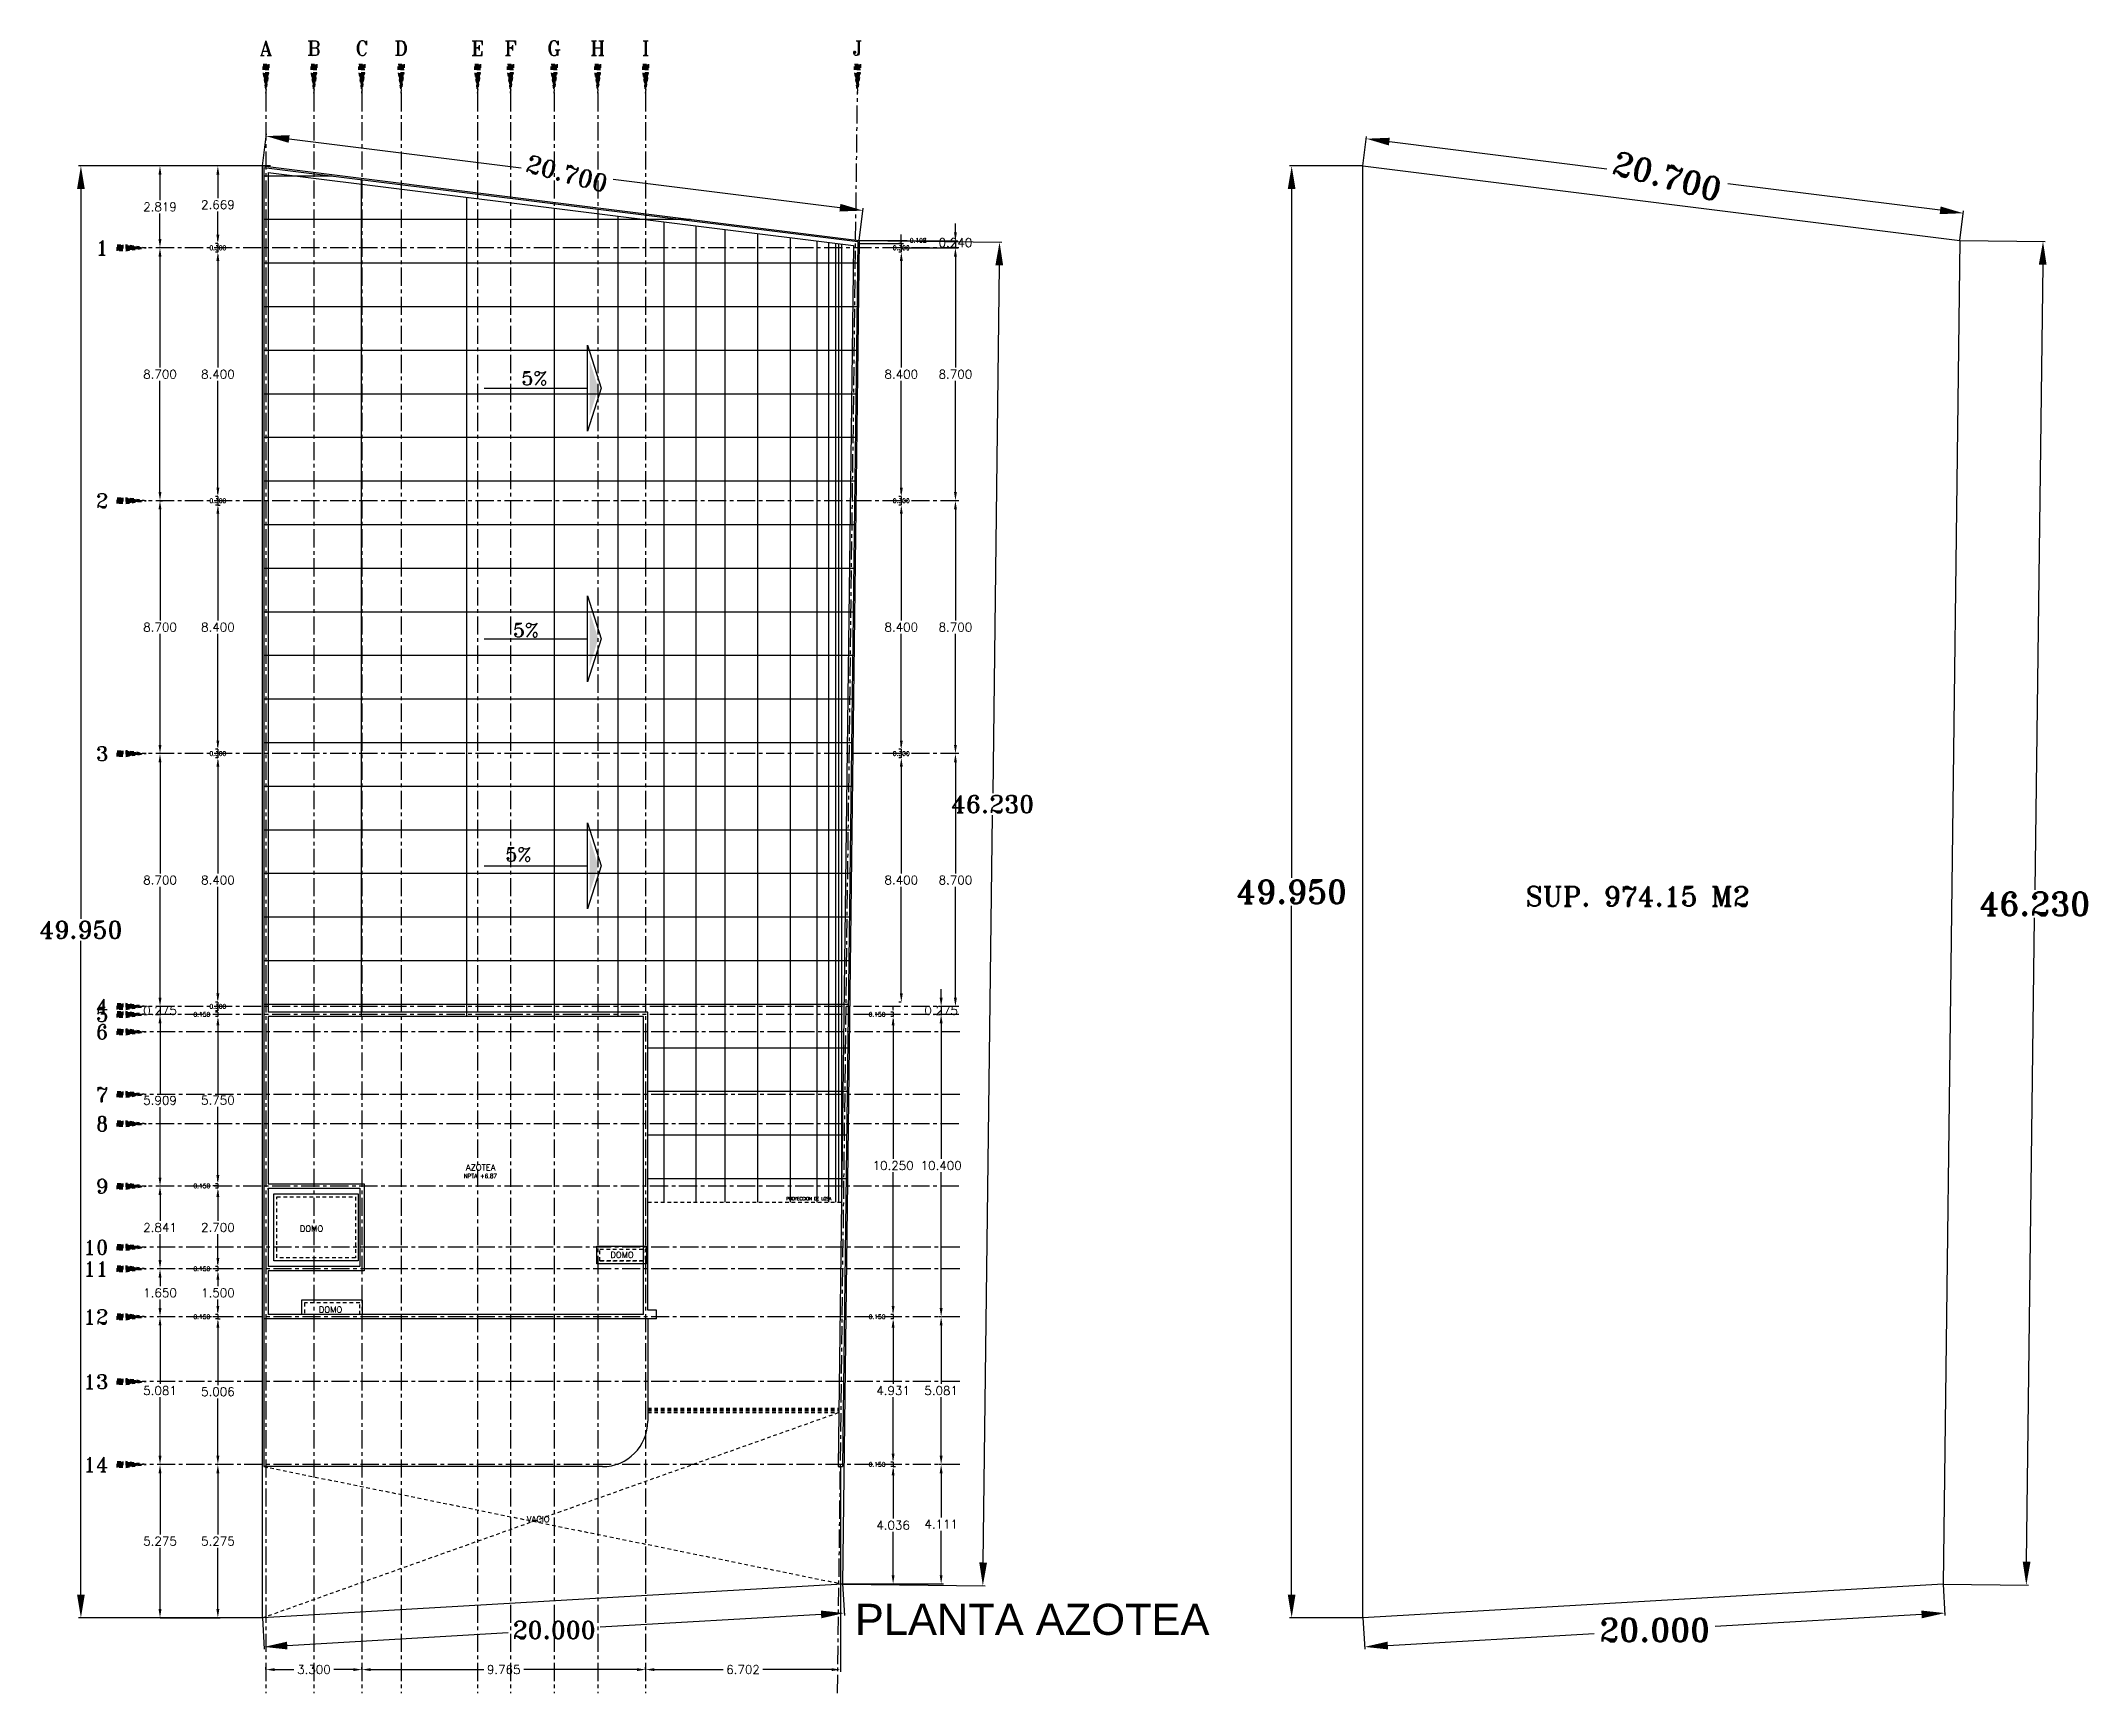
# Model space of a CAD drawing. Extents: x 915 to 2178, y -798 to 165.
# Drawn here: x 1366 to 1436.4, y -724.2 to -667.4 of the extents above; entities that cross this region are included whole.
import ezdxf
from ezdxf.enums import TextEntityAlignment as Align

# ---------------------------------------------------------------- set-up
doc = ezdxf.new("R2010")
doc.units = 0
doc.header["$LTSCALE"] = 0.5
doc.header["$MEASUREMENT"] = 0
for name, pattern in [('CENTER', [2, 1.25, -0.25, 0.25, -0.25]), ('DASHDOT2', [0.5, 0.25, -0.125, 0, -0.125]), ('HIDDEN2', [0.1875, 0.125, -0.0625])]:
    doc.linetypes.add(name, pattern=pattern)
doc.layers.get('0').update_dxf_attribs({"linetype": 'CONTINUOUS'})
doc.layers.get('DEFPOINTS').update_dxf_attribs({"linetype": 'CONTINUOUS'})
for name, color, linetype in [('COTA', 7, 'CONTINUOUS'), ('COTAS', 7, 'CONTINUOUS'), ('EJE', 125, 'DASHDOT2'), ('EJES', 125, 'CENTER'), ('LOSA', 1, 'CONTINUOUS'), ('LOSA_1', 132, 'CONTINUOUS'), ('MEM', 7, 'CONTINUOUS'), ('MOBILIARIO', 125, 'CONTINUOUS'), ('MURO', 150, 'CONTINUOUS'), ('muro bajo', 40, 'CONTINUOUS'), ('proyecciones', 6, 'HIDDEN2'), ('TERRENO', 8, 'CONTINUOUS')]:
    doc.layers.add(name, color=color, linetype=linetype)
doc.styles.add('ROMANT', font='romant')
doc.styles.add('SWISS', font='SAS_____.pfb')
doc.dimstyles.new('detalle', dxfattribs={"dimtxt": 0.2, "dimasz": 0.15, "dimexe": 0.08, "dimexo": 0, "dimgap": 0.08, "dimtad": 0, "dimtih": 1, "dimtoh": 1, "dimdec": 3, "dimzin": 1, "dimdsep": 46, "dimtxsty": 'ROMANT', "dimcen": 0.15, "dimclrd": 143, "dimclre": 9, "dimadec": 0, "dimazin": 0, "dimtfac": 1, "dimtdec": 3, "dimtmove": 0, "dimatfit": 3, "dimfxl": 1, "dimarcsym": 0})

msp = doc.modelspace()

# ---------------------------------------------------------------- texts
at = {"style": 'ROMANT'}
for s, height, p in [('5%%%', 0.47783, (1382.554, -679.2084)), ('5%%%', 0.47783, (1382.2634, -687.8703)), ('5%%%', 0.47783, (1382.0036, -695.589)), ('SUP. 974.15 M2 ', 0.676204, (1417.1139, -697.1293)), ('AZOTEA', 0.21, (1380.6472, -706.2227)), ('NPTA +6.87', 0.14112, (1380.5714, -706.485)), ('PROYECCION DE LOSA', 0.105, (1391.6738, -707.2446)), ('DOMO', 0.21, (1374.9318, -708.3282)), ('DOMO', 0.21, (1385.6182, -709.2321)), ('DOMO', 0.21, (1375.5862, -711.115)), ('VACIO', 0.21, (1382.7445, -718.325))]:
    msp.add_text(s, height=height, dxfattribs=at).set_placement(p)
at = {"layer": 'MEM', "style": 'SWISS'}
msp.add_text(' PLANTA AZOTEA', height=1.069266, dxfattribs=at).set_placement((1393.6172, -722.1998))

# ---------------------------------------------------------------- blocks, each defined once
blk = doc.blocks.new('*D50')
at = {"layer": 'COTAS', "color": 9, "lineweight": -2, "transparency": 16777216}
for p, q in [((1411.513, -671.662), (1408.982, -671.662)), ((1411.513, -721.612), (1408.982, -721.612))]:
    blk.add_line(p, q, dxfattribs=at)
at = {"layer": 'COTAS', "color": 143, "lineweight": -2, "transparency": 16777216}
for p, q in [((1409.062, -672.462), (1409.062, -696.157)), ((1409.062, -720.812), (1409.062, -697.117))]:
    blk.add_line(p, q, dxfattribs=at)
at = {"layer": 'COTAS', "color": 143, "transparency": 16777216}
for points in [[(1408.928, -672.462), (1409.195, -672.462), (1409.062, -671.662)], [(1408.928, -720.812), (1409.195, -720.812), (1409.062, -721.612)]]:
    blk.add_solid(points, dxfattribs=at)
at = {"layer": 'DEFPOINTS', "color": 0, "transparency": 16777216}
for p in [(1411.513, -671.662), (1409.062, -721.612), (1411.513, -721.612)]:
    blk.add_point(p, dxfattribs=at)
at = {"layer": 'COTAS', "color": 0, "transparency": 16777216, "insert": (1409.062, -696.637), "char_height": 0.8, "attachment_point": 5, "style": 'ROMANT'}
blk.add_mtext('49.950', dxfattribs=at)
blk = doc.blocks.new('*D51')
at = {"layer": 'COTAS', "color": 9, "lineweight": -2, "transparency": 16777216}
for p, q in [((1411.513, -671.662), (1411.64, -670.648)), ((1432.054, -674.224), (1432.18, -673.209))]:
    blk.add_line(p, q, dxfattribs=at)
at = {"layer": 'COTAS', "color": 143, "lineweight": -2, "transparency": 16777216}
for p, q in [((1412.424, -670.826), (1419.903, -671.759)), ((1431.377, -673.19), (1424.069, -672.278))]:
    blk.add_line(p, q, dxfattribs=at)
at = {"layer": 'COTAS', "color": 143, "transparency": 16777216}
for points in [[(1412.44, -670.694), (1412.407, -670.959), (1411.63, -670.727)], [(1431.393, -673.057), (1431.36, -673.322), (1432.171, -673.289)]]:
    blk.add_solid(points, dxfattribs=at)
at = {"layer": 'DEFPOINTS', "color": 0, "transparency": 16777216}
for p in [(1411.513, -671.662), (1432.171, -673.289), (1432.054, -674.224)]:
    blk.add_point(p, dxfattribs=at)
at = {"layer": 'COTAS', "color": 0, "transparency": 16777216, "insert": (1421.986, -672.019), "char_height": 0.8, "attachment_point": 5, "rotation": 345.13355, "style": 'ROMANT'}
blk.add_mtext('20.700', dxfattribs=at)
blk = doc.blocks.new('*D52')
at = {"layer": 'COTAS', "color": 9, "lineweight": -2, "transparency": 16777216}
for p, q in [((1432.054, -674.224), (1434.997, -674.26)), ((1431.479, -720.45), (1434.422, -720.487))]:
    blk.add_line(p, q, dxfattribs=at)
at = {"layer": 'COTAS', "color": 143, "lineweight": -2, "transparency": 16777216}
for p, q in [((1434.907, -675.059), (1434.64, -696.572)), ((1434.352, -719.686), (1434.628, -697.532))]:
    blk.add_line(p, q, dxfattribs=at)
at = {"layer": 'COTAS', "color": 143, "transparency": 16777216}
for points in [[(1434.774, -675.057), (1435.04, -675.061), (1434.917, -674.259)], [(1434.219, -719.684), (1434.486, -719.687), (1434.342, -720.486)]]:
    blk.add_solid(points, dxfattribs=at)
at = {"layer": 'DEFPOINTS', "color": 0, "transparency": 16777216}
for p in [(1432.054, -674.224), (1431.479, -720.45), (1434.342, -720.486)]:
    blk.add_point(p, dxfattribs=at)
at = {"layer": 'COTAS', "color": 0, "transparency": 16777216, "insert": (1434.634, -697.052), "char_height": 0.8, "attachment_point": 5, "style": 'ROMANT'}
blk.add_mtext('46.230', dxfattribs=at)
blk = doc.blocks.new('*D53')
at = {"layer": 'COTAS', "color": 9, "lineweight": -2, "transparency": 16777216}
for p, q in [((1431.479, -720.45), (1431.542, -721.53)), ((1411.513, -721.612), (1411.576, -722.693))]:
    blk.add_line(p, q, dxfattribs=at)
at = {"layer": 'COTAS', "color": 143, "lineweight": -2, "transparency": 16777216}
for p, q in [((1430.739, -721.497), (1423.634, -721.91)), ((1412.37, -722.566), (1419.474, -722.153))]:
    blk.add_line(p, q, dxfattribs=at)
at = {"layer": 'COTAS', "color": 143, "transparency": 16777216}
for points in [[(1430.731, -721.364), (1430.747, -721.63), (1431.538, -721.45)], [(1412.362, -722.433), (1412.378, -722.699), (1411.571, -722.613)]]:
    blk.add_solid(points, dxfattribs=at)
at = {"layer": 'DEFPOINTS', "color": 0, "transparency": 16777216}
for p in [(1431.479, -720.45), (1411.513, -721.612), (1431.538, -721.45)]:
    blk.add_point(p, dxfattribs=at)
at = {"layer": 'COTAS', "color": 0, "transparency": 16777216, "insert": (1421.554, -722.032), "char_height": 0.8, "attachment_point": 5, "style": 'ROMANT'}
blk.add_mtext('20.000', dxfattribs=at)
blk = doc.blocks.new('*D182')
at = {"layer": 'COTAS', "color": 9, "lineweight": -2, "transparency": 16777216}
for p, q in [((1373.642, -671.662), (1367.318, -671.662)), ((1373.642, -721.612), (1367.318, -721.612))]:
    blk.add_line(p, q, dxfattribs=at)
at = {"layer": 'COTAS', "color": 143, "lineweight": -2, "transparency": 16777216}
for p, q in [((1367.398, -672.462), (1367.398, -697.565)), ((1367.398, -720.812), (1367.398, -698.325))]:
    blk.add_line(p, q, dxfattribs=at)
at = {"layer": 'COTAS', "color": 143, "transparency": 16777216}
for points in [[(1367.264, -672.462), (1367.531, -672.462), (1367.398, -671.662)], [(1367.264, -720.812), (1367.531, -720.812), (1367.398, -721.612)]]:
    blk.add_solid(points, dxfattribs=at)
at = {"layer": 'DEFPOINTS', "color": 0, "transparency": 16777216}
for p in [(1373.642, -671.662), (1367.398, -721.612), (1373.642, -721.612)]:
    blk.add_point(p, dxfattribs=at)
at = {"layer": 'COTAS', "color": 0, "transparency": 16777216, "insert": (1367.398, -697.945), "char_height": 0.6, "attachment_point": 5, "style": 'ROMANT'}
blk.add_mtext('49.950', dxfattribs=at)
blk = doc.blocks.new('*D183')
at = {"layer": 'COTAS', "color": 9, "lineweight": -2, "transparency": 16777216}
for p, q in [((1393.608, -720.448), (1393.671, -721.53)), ((1373.642, -721.612), (1373.705, -722.694))]:
    blk.add_line(p, q, dxfattribs=at)
at = {"layer": 'COTAS', "color": 143, "lineweight": -2, "transparency": 16777216}
for p, q in [((1392.868, -721.497), (1385.263, -721.94)), ((1374.499, -722.568), (1382.103, -722.124))]:
    blk.add_line(p, q, dxfattribs=at)
at = {"layer": 'COTAS', "color": 143, "transparency": 16777216}
for points in [[(1392.86, -721.364), (1392.875, -721.63), (1393.666, -721.45)], [(1374.491, -722.435), (1374.506, -722.701), (1373.7, -722.614)]]:
    blk.add_solid(points, dxfattribs=at)
at = {"layer": 'DEFPOINTS', "color": 0, "transparency": 16777216}
for p in [(1393.608, -720.448), (1373.642, -721.612), (1393.666, -721.45)]:
    blk.add_point(p, dxfattribs=at)
at = {"layer": 'COTAS', "color": 0, "transparency": 16777216, "insert": (1383.683, -722.032), "char_height": 0.6, "attachment_point": 5, "style": 'ROMANT'}
blk.add_mtext('20.000', dxfattribs=at)
blk = doc.blocks.new('DI-P0102')
at = {"const_width": 0.2}
blk.add_lwpolyline([(-0.8, 0), (-1, 0)], dxfattribs=at)
for points in [[(-1, 0.1), (-0.8, 0.1), (-0.8, -0.1), (-1, -0.1)], [(0, 0), (-0.7, 0.1), (-0.7, -0.1)]]:
    blk.add_lwpolyline(points, close=True)
blk.add_lwpolyline([(0, 0, 0, 0.2, 0), (-0.7, 0, 0.2, 0.2, 0)], format="xyseb")
at = {"style": 'ROMANT'}
blk.add_attdef('A', text='', height=0.6, dxfattribs=at).set_placement((-1.3, 0), align=Align.MIDDLE_RIGHT)
blk = doc.blocks.new('*D184')
at = {"layer": 'COTA', "color": 9, "lineweight": -2, "transparency": 16777216}
for p, q in [((1370.12, -700.581), (1370.04, -700.581)), ((1370.12, -700.856), (1370.04, -700.856))]:
    blk.add_line(p, q, dxfattribs=at)
at = {"layer": 'COTA', "color": 143, "lineweight": -2, "transparency": 16777216}
for p, q in [((1370.12, -700.281), (1370.12, -699.981)), ((1370.12, -700.581), (1370.12, -700.856)), ((1370.12, -700.581), (1370.12, -700.856)), ((1370.12, -701.156), (1370.12, -701.456))]:
    blk.add_line(p, q, dxfattribs=at)
at = {"layer": 'COTA', "color": 143, "transparency": 16777216}
for points in [[(1370.07, -700.281), (1370.17, -700.281), (1370.12, -700.581)], [(1370.07, -701.156), (1370.17, -701.156), (1370.12, -700.856)]]:
    blk.add_solid(points, dxfattribs=at)
at = {"layer": 'DEFPOINTS', "color": 0, "transparency": 16777216}
for p in [(1370.12, -700.581), (1370.12, -700.856), (1370.12, -700.856)]:
    blk.add_point(p, dxfattribs=at)
at = {"layer": 'COTA', "color": 0, "transparency": 16777216, "insert": (1370.12, -700.719), "char_height": 0.3, "attachment_point": 5, "style": 'ROMANT'}
blk.add_mtext('0.275', dxfattribs=at)
blk = doc.blocks.new('*D185')
at = {"layer": 'COTA', "color": 9, "lineweight": -2, "transparency": 16777216}
for p, q in [((1370.12, -700.856), (1370.04, -700.856)), ((1370.12, -706.766), (1370.04, -706.766))]:
    blk.add_line(p, q, dxfattribs=at)
at = {"layer": 'COTA', "color": 143, "lineweight": -2, "transparency": 16777216}
for p, q in [((1370.12, -701.156), (1370.12, -703.581)), ((1370.12, -706.466), (1370.12, -704.041))]:
    blk.add_line(p, q, dxfattribs=at)
at = {"layer": 'COTA', "color": 143, "transparency": 16777216}
for points in [[(1370.07, -701.156), (1370.17, -701.156), (1370.12, -700.856)], [(1370.07, -706.466), (1370.17, -706.466), (1370.12, -706.766)]]:
    blk.add_solid(points, dxfattribs=at)
at = {"layer": 'DEFPOINTS', "color": 0, "transparency": 16777216}
for p in [(1370.12, -700.856), (1370.12, -706.766), (1370.12, -706.766)]:
    blk.add_point(p, dxfattribs=at)
at = {"layer": 'COTA', "color": 0, "transparency": 16777216, "insert": (1370.12, -703.811), "char_height": 0.3, "attachment_point": 5, "style": 'ROMANT'}
blk.add_mtext('5.909', dxfattribs=at)
blk = doc.blocks.new('*D186')
at = {"layer": 'COTA', "color": 9, "lineweight": -2, "transparency": 16777216}
for p, q in [((1370.12, -706.766), (1370.04, -706.766)), ((1370.12, -709.606), (1370.04, -709.606))]:
    blk.add_line(p, q, dxfattribs=at)
at = {"layer": 'COTA', "color": 143, "lineweight": -2, "transparency": 16777216}
for p, q in [((1370.12, -707.066), (1370.12, -707.956)), ((1370.12, -709.306), (1370.12, -708.416))]:
    blk.add_line(p, q, dxfattribs=at)
at = {"layer": 'COTA', "color": 143, "transparency": 16777216}
for points in [[(1370.07, -707.066), (1370.17, -707.066), (1370.12, -706.766)], [(1370.07, -709.306), (1370.17, -709.306), (1370.12, -709.606)]]:
    blk.add_solid(points, dxfattribs=at)
at = {"layer": 'DEFPOINTS', "color": 0, "transparency": 16777216}
for p in [(1370.12, -706.766), (1370.12, -709.606), (1370.12, -709.606)]:
    blk.add_point(p, dxfattribs=at)
at = {"layer": 'COTA', "color": 0, "transparency": 16777216, "insert": (1370.12, -708.186), "char_height": 0.3, "attachment_point": 5, "style": 'ROMANT'}
blk.add_mtext('2.841', dxfattribs=at)
blk = doc.blocks.new('*D187')
at = {"layer": 'COTA', "color": 9, "lineweight": -2, "transparency": 16777216}
for p, q in [((1370.12, -709.606), (1370.04, -709.606)), ((1370.12, -711.256), (1370.04, -711.256))]:
    blk.add_line(p, q, dxfattribs=at)
at = {"layer": 'COTA', "color": 143, "lineweight": -2, "transparency": 16777216}
for p, q in [((1370.12, -709.906), (1370.12, -710.201)), ((1370.12, -710.956), (1370.12, -710.661))]:
    blk.add_line(p, q, dxfattribs=at)
at = {"layer": 'COTA', "color": 143, "transparency": 16777216}
for points in [[(1370.07, -709.906), (1370.17, -709.906), (1370.12, -709.606)], [(1370.07, -710.956), (1370.17, -710.956), (1370.12, -711.256)]]:
    blk.add_solid(points, dxfattribs=at)
at = {"layer": 'DEFPOINTS', "color": 0, "transparency": 16777216}
for p in [(1370.12, -709.606), (1370.12, -711.256), (1370.12, -711.256)]:
    blk.add_point(p, dxfattribs=at)
at = {"layer": 'COTA', "color": 0, "transparency": 16777216, "insert": (1370.12, -710.431), "char_height": 0.3, "attachment_point": 5, "style": 'ROMANT'}
blk.add_mtext('1.650', dxfattribs=at)
blk = doc.blocks.new('*D188')
at = {"layer": 'COTA', "color": 9, "lineweight": -2, "transparency": 16777216}
for p, q in [((1370.12, -716.337), (1370.04, -716.337)), ((1370.12, -721.612), (1370.04, -721.612))]:
    blk.add_line(p, q, dxfattribs=at)
at = {"layer": 'COTA', "color": 143, "lineweight": -2, "transparency": 16777216}
for p, q in [((1370.12, -716.637), (1370.12, -718.745)), ((1370.12, -721.312), (1370.12, -719.205))]:
    blk.add_line(p, q, dxfattribs=at)
at = {"layer": 'COTA', "color": 143, "transparency": 16777216}
for points in [[(1370.07, -716.637), (1370.17, -716.637), (1370.12, -716.337)], [(1370.07, -721.312), (1370.17, -721.312), (1370.12, -721.612)]]:
    blk.add_solid(points, dxfattribs=at)
at = {"layer": 'DEFPOINTS', "color": 0, "transparency": 16777216}
for p in [(1370.12, -716.337), (1370.12, -721.612), (1370.12, -721.612)]:
    blk.add_point(p, dxfattribs=at)
at = {"layer": 'COTA', "color": 0, "transparency": 16777216, "insert": (1370.12, -718.975), "char_height": 0.3, "attachment_point": 5, "style": 'ROMANT'}
blk.add_mtext('5.275', dxfattribs=at)
blk = doc.blocks.new('*D189')
at = {"layer": 'COTA', "color": 9, "lineweight": -2, "transparency": 16777216}
for p, q in [((1397, -700.581), (1396.92, -700.581)), ((1397, -700.856), (1396.92, -700.856))]:
    blk.add_line(p, q, dxfattribs=at)
at = {"layer": 'COTA', "color": 143, "lineweight": -2, "transparency": 16777216}
for p, q in [((1397, -700.281), (1397, -699.981)), ((1397, -700.581), (1397, -700.856)), ((1397, -700.581), (1397, -700.856)), ((1397, -701.156), (1397, -701.456))]:
    blk.add_line(p, q, dxfattribs=at)
at = {"layer": 'COTA', "color": 143, "transparency": 16777216}
for points in [[(1396.95, -700.281), (1397.05, -700.281), (1397, -700.581)], [(1396.95, -701.156), (1397.05, -701.156), (1397, -700.856)]]:
    blk.add_solid(points, dxfattribs=at)
at = {"layer": 'DEFPOINTS', "color": 0, "transparency": 16777216}
for p in [(1397, -700.581), (1397, -700.856), (1397, -700.856)]:
    blk.add_point(p, dxfattribs=at)
at = {"layer": 'COTA', "color": 0, "transparency": 16777216, "insert": (1397, -700.719), "char_height": 0.3, "attachment_point": 5, "style": 'ROMANT'}
blk.add_mtext('0.275', dxfattribs=at)
blk = doc.blocks.new('*D190')
at = {"layer": 'COTA', "color": 9, "lineweight": -2, "transparency": 16777216}
for p, q in [((1397, -700.856), (1396.92, -700.856)), ((1397, -711.256), (1396.92, -711.256))]:
    blk.add_line(p, q, dxfattribs=at)
at = {"layer": 'COTA', "color": 143, "lineweight": -2, "transparency": 16777216}
for p, q in [((1397, -701.156), (1397, -705.826)), ((1397, -710.956), (1397, -706.286))]:
    blk.add_line(p, q, dxfattribs=at)
at = {"layer": 'COTA', "color": 143, "transparency": 16777216}
for points in [[(1396.95, -701.156), (1397.05, -701.156), (1397, -700.856)], [(1396.95, -710.956), (1397.05, -710.956), (1397, -711.256)]]:
    blk.add_solid(points, dxfattribs=at)
at = {"layer": 'DEFPOINTS', "color": 0, "transparency": 16777216}
for p in [(1397, -700.856), (1397, -711.256), (1397, -711.256)]:
    blk.add_point(p, dxfattribs=at)
at = {"layer": 'COTA', "color": 0, "transparency": 16777216, "insert": (1397, -706.056), "char_height": 0.3, "attachment_point": 5, "style": 'ROMANT'}
blk.add_mtext('10.400', dxfattribs=at)
blk = doc.blocks.new('*D191')
at = {"layer": 'COTA', "color": 9, "lineweight": -2, "transparency": 16777216}
for p, q in [((1397, -711.256), (1396.92, -711.256)), ((1397, -716.337), (1396.92, -716.337))]:
    blk.add_line(p, q, dxfattribs=at)
at = {"layer": 'COTA', "color": 143, "lineweight": -2, "transparency": 16777216}
for p, q in [((1397, -711.556), (1397, -713.567)), ((1397, -716.037), (1397, -714.027))]:
    blk.add_line(p, q, dxfattribs=at)
at = {"layer": 'COTA', "color": 143, "transparency": 16777216}
for points in [[(1396.95, -711.556), (1397.05, -711.556), (1397, -711.256)], [(1396.95, -716.037), (1397.05, -716.037), (1397, -716.337)]]:
    blk.add_solid(points, dxfattribs=at)
at = {"layer": 'DEFPOINTS', "color": 0, "transparency": 16777216}
for p in [(1397, -711.256), (1397, -716.337), (1397, -716.337)]:
    blk.add_point(p, dxfattribs=at)
at = {"layer": 'COTA', "color": 0, "transparency": 16777216, "insert": (1397, -713.797), "char_height": 0.3, "attachment_point": 5, "style": 'ROMANT'}
blk.add_mtext('5.081', dxfattribs=at)
blk = doc.blocks.new('*D192')
at = {"layer": 'COTA', "color": 9, "lineweight": -2, "transparency": 16777216}
for p, q in [((1397, -716.337), (1396.92, -716.337)), ((1393.608, -720.448), (1397.08, -720.448))]:
    blk.add_line(p, q, dxfattribs=at)
at = {"layer": 'COTA', "color": 143, "lineweight": -2, "transparency": 16777216}
for p, q in [((1397, -716.637), (1397, -718.163)), ((1397, -720.148), (1397, -718.623))]:
    blk.add_line(p, q, dxfattribs=at)
at = {"layer": 'COTA', "color": 143, "transparency": 16777216}
for points in [[(1396.95, -716.637), (1397.05, -716.637), (1397, -716.337)], [(1396.95, -720.148), (1397.05, -720.148), (1397, -720.448)]]:
    blk.add_solid(points, dxfattribs=at)
at = {"layer": 'DEFPOINTS', "color": 0, "transparency": 16777216}
for p in [(1397, -716.337), (1393.608, -720.448), (1397, -720.448)]:
    blk.add_point(p, dxfattribs=at)
at = {"layer": 'COTA', "color": 0, "transparency": 16777216, "insert": (1397, -718.393), "char_height": 0.3, "attachment_point": 5, "style": 'ROMANT'}
blk.add_mtext('4.111', dxfattribs=at)
blk = doc.blocks.new('*D193')
at = {"layer": 'COTA', "color": 9, "lineweight": -2, "transparency": 16777216}
for p, q in [((1370.12, -711.256), (1370.04, -711.256)), ((1370.12, -716.337), (1370.04, -716.337))]:
    blk.add_line(p, q, dxfattribs=at)
at = {"layer": 'COTA', "color": 143, "lineweight": -2, "transparency": 16777216}
for p, q in [((1370.12, -711.556), (1370.12, -713.567)), ((1370.12, -716.037), (1370.12, -714.027))]:
    blk.add_line(p, q, dxfattribs=at)
at = {"layer": 'COTA', "color": 143, "transparency": 16777216}
for points in [[(1370.07, -711.556), (1370.17, -711.556), (1370.12, -711.256)], [(1370.07, -716.037), (1370.17, -716.037), (1370.12, -716.337)]]:
    blk.add_solid(points, dxfattribs=at)
at = {"layer": 'DEFPOINTS', "color": 0, "transparency": 16777216}
for p in [(1370.12, -711.256), (1370.12, -716.337), (1370.12, -716.337)]:
    blk.add_point(p, dxfattribs=at)
at = {"layer": 'COTA', "color": 0, "transparency": 16777216, "insert": (1370.12, -713.797), "char_height": 0.3, "attachment_point": 5, "style": 'ROMANT'}
blk.add_mtext('5.081', dxfattribs=at)
blk = doc.blocks.new('*D194')
at = {"layer": 'COTA', "color": 9, "lineweight": -2, "transparency": 16777216}
for p, q in [((1373.767, -723.395), (1373.767, -723.315)), ((1377.067, -723.395), (1377.067, -723.315))]:
    blk.add_line(p, q, dxfattribs=at)
at = {"layer": 'COTA', "color": 143, "lineweight": -2, "transparency": 16777216}
for p, q in [((1374.067, -723.395), (1374.729, -723.395)), ((1376.767, -723.395), (1376.104, -723.395))]:
    blk.add_line(p, q, dxfattribs=at)
at = {"layer": 'COTA', "color": 143, "transparency": 16777216}
for points in [[(1374.067, -723.345), (1374.067, -723.445), (1373.767, -723.395)], [(1376.767, -723.345), (1376.767, -723.445), (1377.067, -723.395)]]:
    blk.add_solid(points, dxfattribs=at)
at = {"layer": 'DEFPOINTS', "color": 0, "transparency": 16777216}
for p in [(1373.767, -723.395), (1377.067, -723.395), (1377.067, -723.395)]:
    blk.add_point(p, dxfattribs=at)
at = {"layer": 'COTA', "color": 0, "transparency": 16777216, "insert": (1375.417, -723.395), "char_height": 0.3, "attachment_point": 5, "style": 'ROMANT'}
blk.add_mtext('3.300', dxfattribs=at)
blk = doc.blocks.new('*D195')
at = {"layer": 'COTA', "color": 9, "lineweight": -2, "transparency": 16777216}
for p, q in [((1377.067, -723.395), (1377.067, -723.315)), ((1386.831, -723.395), (1386.831, -723.315))]:
    blk.add_line(p, q, dxfattribs=at)
at = {"layer": 'COTA', "color": 143, "lineweight": -2, "transparency": 16777216}
for p, q in [((1377.367, -723.395), (1381.262, -723.395)), ((1386.531, -723.395), (1382.636, -723.395))]:
    blk.add_line(p, q, dxfattribs=at)
at = {"layer": 'COTA', "color": 143, "transparency": 16777216}
for points in [[(1377.367, -723.345), (1377.367, -723.445), (1377.067, -723.395)], [(1386.531, -723.345), (1386.531, -723.445), (1386.831, -723.395)]]:
    blk.add_solid(points, dxfattribs=at)
at = {"layer": 'DEFPOINTS', "color": 0, "transparency": 16777216}
for p in [(1377.067, -723.395), (1386.831, -723.395), (1386.831, -723.395)]:
    blk.add_point(p, dxfattribs=at)
at = {"layer": 'COTA', "color": 0, "transparency": 16777216, "insert": (1381.949, -723.395), "char_height": 0.3, "attachment_point": 5, "style": 'ROMANT'}
blk.add_mtext('9.765', dxfattribs=at)
blk = doc.blocks.new('*D196')
at = {"layer": 'COTA', "color": 9, "lineweight": -2, "transparency": 16777216}
for p, q in [((1393.533, -722.871), (1393.533, -723.475)), ((1386.831, -723.395), (1386.831, -723.315))]:
    blk.add_line(p, q, dxfattribs=at)
at = {"layer": 'COTA', "color": 143, "lineweight": -2, "transparency": 16777216}
for p, q in [((1387.131, -723.395), (1389.495, -723.395)), ((1393.233, -723.395), (1390.869, -723.395))]:
    blk.add_line(p, q, dxfattribs=at)
at = {"layer": 'COTA', "color": 143, "transparency": 16777216}
for points in [[(1387.131, -723.345), (1387.131, -723.445), (1386.831, -723.395)], [(1393.233, -723.345), (1393.233, -723.445), (1393.533, -723.395)]]:
    blk.add_solid(points, dxfattribs=at)
at = {"layer": 'DEFPOINTS', "color": 0, "transparency": 16777216}
for p in [(1393.533, -722.871), (1386.831, -723.395), (1393.533, -723.395)]:
    blk.add_point(p, dxfattribs=at)
at = {"layer": 'COTA', "color": 0, "transparency": 16777216, "insert": (1390.182, -723.395), "char_height": 0.3, "attachment_point": 5, "style": 'ROMANT'}
blk.add_mtext('6.702', dxfattribs=at)
blk = doc.blocks.new('DI-P0101')
at = {"const_width": 0.2}
blk.add_lwpolyline([(0, 0.8), (0, 1)], dxfattribs=at)
for points in [[(0.1, 1), (0.1, 0.8), (-0.1, 0.8), (-0.1, 1)], [(0, 0), (0.1, 0.7), (-0.1, 0.7)]]:
    blk.add_lwpolyline(points, close=True)
blk.add_lwpolyline([(0, 0, 0, 0.2, 0), (0, 0.7, 0.2, 0.2, 0)], format="xyseb")
at = {"style": 'ROMANT'}
blk.add_attdef('1', text='', height=0.6, dxfattribs=at).set_placement((0, 1.3), align=Align.CENTER)
blk = doc.blocks.new('*D197')
at = {"layer": 'COTA', "color": 9, "lineweight": -2, "transparency": 16777216}
for p, q in [((1395.347, -700.931), (1395.267, -700.931)), ((1395.347, -711.181), (1395.267, -711.181))]:
    blk.add_line(p, q, dxfattribs=at)
at = {"layer": 'COTA', "color": 143, "lineweight": -2, "transparency": 16777216}
for p, q in [((1395.347, -701.231), (1395.347, -705.826)), ((1395.347, -710.881), (1395.347, -706.286))]:
    blk.add_line(p, q, dxfattribs=at)
at = {"layer": 'COTA', "color": 143, "transparency": 16777216}
for points in [[(1395.297, -701.231), (1395.397, -701.231), (1395.347, -700.931)], [(1395.297, -710.881), (1395.397, -710.881), (1395.347, -711.181)]]:
    blk.add_solid(points, dxfattribs=at)
at = {"layer": 'DEFPOINTS', "color": 0, "transparency": 16777216}
for p in [(1395.347, -700.931), (1395.347, -711.181), (1395.347, -711.181)]:
    blk.add_point(p, dxfattribs=at)
at = {"layer": 'COTA', "color": 0, "transparency": 16777216, "insert": (1395.347, -706.056), "char_height": 0.3, "attachment_point": 5, "style": 'ROMANT'}
blk.add_mtext('10.250', dxfattribs=at)
blk = doc.blocks.new('*D198')
at = {"layer": 'COTA', "color": 9, "lineweight": -2, "transparency": 16777216}
for p, q in [((1395.347, -711.331), (1395.267, -711.331)), ((1395.347, -716.262), (1395.267, -716.262))]:
    blk.add_line(p, q, dxfattribs=at)
at = {"layer": 'COTA', "color": 143, "lineweight": -2, "transparency": 16777216}
for p, q in [((1395.347, -711.631), (1395.347, -713.567)), ((1395.347, -715.962), (1395.347, -714.027))]:
    blk.add_line(p, q, dxfattribs=at)
at = {"layer": 'COTA', "color": 143, "transparency": 16777216}
for points in [[(1395.297, -711.631), (1395.397, -711.631), (1395.347, -711.331)], [(1395.297, -715.962), (1395.397, -715.962), (1395.347, -716.262)]]:
    blk.add_solid(points, dxfattribs=at)
at = {"layer": 'DEFPOINTS', "color": 0, "transparency": 16777216}
for p in [(1395.347, -711.331), (1395.347, -716.262), (1395.347, -716.262)]:
    blk.add_point(p, dxfattribs=at)
at = {"layer": 'COTA', "color": 0, "transparency": 16777216, "insert": (1395.347, -713.797), "char_height": 0.3, "attachment_point": 5, "style": 'ROMANT'}
blk.add_mtext('4.931', dxfattribs=at)
blk = doc.blocks.new('*D199')
at = {"layer": 'COTA', "color": 143, "lineweight": -2, "transparency": 16777216}
for p, q in [((1395.347, -700.681), (1395.347, -700.581)), ((1395.339, -700.856), (1395.179, -700.856)), ((1395.347, -700.856), (1395.339, -700.856)), ((1395.347, -700.781), (1395.347, -700.931)), ((1395.347, -700.781), (1395.347, -700.931)), ((1395.347, -701.031), (1395.347, -701.131))]:
    blk.add_line(p, q, dxfattribs=at)
at = {"layer": 'COTA', "color": 9, "lineweight": -2, "transparency": 16777216}
for p, q in [((1395.347, -700.781), (1395.267, -700.781)), ((1395.347, -700.931), (1395.267, -700.931))]:
    blk.add_line(p, q, dxfattribs=at)
at = {"layer": 'COTA', "color": 143, "transparency": 16777216}
for points in [[(1395.331, -700.681), (1395.364, -700.681), (1395.347, -700.781)], [(1395.331, -701.031), (1395.364, -701.031), (1395.347, -700.931)]]:
    blk.add_solid(points, dxfattribs=at)
at = {"layer": 'DEFPOINTS', "color": 0, "transparency": 16777216}
for p in [(1395.347, -700.781), (1395.347, -700.931), (1395.347, -700.931)]:
    blk.add_point(p, dxfattribs=at)
at = {"layer": 'COTA', "color": 0, "transparency": 16777216, "insert": (1394.795, -700.856), "char_height": 0.15, "attachment_point": 5, "style": 'ROMANT'}
blk.add_mtext('0.150', dxfattribs=at)
blk = doc.blocks.new('*D200')
at = {"layer": 'COTA', "color": 143, "lineweight": -2, "transparency": 16777216}
for p, q in [((1395.347, -711.081), (1395.347, -710.981)), ((1395.339, -711.256), (1395.179, -711.256)), ((1395.347, -711.256), (1395.339, -711.256)), ((1395.347, -711.181), (1395.347, -711.331)), ((1395.347, -711.181), (1395.347, -711.331)), ((1395.347, -711.431), (1395.347, -711.531))]:
    blk.add_line(p, q, dxfattribs=at)
at = {"layer": 'COTA', "color": 9, "lineweight": -2, "transparency": 16777216}
for p, q in [((1395.347, -711.181), (1395.267, -711.181)), ((1395.347, -711.331), (1395.267, -711.331))]:
    blk.add_line(p, q, dxfattribs=at)
at = {"layer": 'COTA', "color": 143, "transparency": 16777216}
for points in [[(1395.331, -711.081), (1395.364, -711.081), (1395.347, -711.181)], [(1395.331, -711.431), (1395.364, -711.431), (1395.347, -711.331)]]:
    blk.add_solid(points, dxfattribs=at)
at = {"layer": 'DEFPOINTS', "color": 0, "transparency": 16777216}
for p in [(1395.347, -711.181), (1395.347, -711.331), (1395.347, -711.331)]:
    blk.add_point(p, dxfattribs=at)
at = {"layer": 'COTA', "color": 0, "transparency": 16777216, "insert": (1394.795, -711.256), "char_height": 0.15, "attachment_point": 5, "style": 'ROMANT'}
blk.add_mtext('0.150', dxfattribs=at)
blk = doc.blocks.new('*D201')
at = {"layer": 'COTA', "color": 143, "lineweight": -2, "transparency": 16777216}
for p, q in [((1395.347, -716.162), (1395.347, -716.062)), ((1395.339, -716.337), (1395.179, -716.337)), ((1395.347, -716.337), (1395.339, -716.337)), ((1395.347, -716.262), (1395.347, -716.412)), ((1395.347, -716.262), (1395.347, -716.412)), ((1395.347, -716.512), (1395.347, -716.612))]:
    blk.add_line(p, q, dxfattribs=at)
at = {"layer": 'COTA', "color": 9, "lineweight": -2, "transparency": 16777216}
for p, q in [((1395.347, -716.262), (1395.267, -716.262)), ((1395.347, -716.412), (1395.267, -716.412))]:
    blk.add_line(p, q, dxfattribs=at)
at = {"layer": 'COTA', "color": 143, "transparency": 16777216}
for points in [[(1395.331, -716.162), (1395.364, -716.162), (1395.347, -716.262)], [(1395.331, -716.512), (1395.364, -716.512), (1395.347, -716.412)]]:
    blk.add_solid(points, dxfattribs=at)
at = {"layer": 'DEFPOINTS', "color": 0, "transparency": 16777216}
for p in [(1395.347, -716.262), (1395.347, -716.412), (1395.347, -716.412)]:
    blk.add_point(p, dxfattribs=at)
at = {"layer": 'COTA', "color": 0, "transparency": 16777216, "insert": (1394.795, -716.337), "char_height": 0.15, "attachment_point": 5, "style": 'ROMANT'}
blk.add_mtext('0.150', dxfattribs=at)
blk = doc.blocks.new('*D202')
at = {"layer": 'COTA', "color": 9, "lineweight": -2, "transparency": 16777216}
for p, q in [((1395.347, -716.412), (1395.427, -716.412)), ((1393.608, -720.448), (1395.427, -720.448))]:
    blk.add_line(p, q, dxfattribs=at)
at = {"layer": 'COTA', "color": 143, "lineweight": -2, "transparency": 16777216}
for p, q in [((1395.347, -716.712), (1395.347, -718.2)), ((1395.347, -720.148), (1395.347, -718.66))]:
    blk.add_line(p, q, dxfattribs=at)
at = {"layer": 'COTA', "color": 143, "transparency": 16777216}
for points in [[(1395.297, -716.712), (1395.397, -716.712), (1395.347, -716.412)], [(1395.297, -720.148), (1395.397, -720.148), (1395.347, -720.448)]]:
    blk.add_solid(points, dxfattribs=at)
at = {"layer": 'DEFPOINTS', "color": 0, "transparency": 16777216}
for p in [(1395.347, -716.412), (1393.608, -720.448), (1395.347, -720.448)]:
    blk.add_point(p, dxfattribs=at)
at = {"layer": 'COTA', "color": 0, "transparency": 16777216, "insert": (1395.347, -718.43), "char_height": 0.3, "attachment_point": 5, "style": 'ROMANT'}
blk.add_mtext('4.036', dxfattribs=at)
blk = doc.blocks.new('*D203')
at = {"layer": 'COTA', "color": 9, "lineweight": -2, "transparency": 16777216}
for p, q in [((1372.111, -700.931), (1372.031, -700.931)), ((1372.111, -706.681), (1372.031, -706.681))]:
    blk.add_line(p, q, dxfattribs=at)
at = {"layer": 'COTA', "color": 143, "lineweight": -2, "transparency": 16777216}
for p, q in [((1372.111, -701.231), (1372.111, -703.576)), ((1372.111, -706.381), (1372.111, -704.036))]:
    blk.add_line(p, q, dxfattribs=at)
at = {"layer": 'COTA', "color": 143, "transparency": 16777216}
for points in [[(1372.061, -701.231), (1372.161, -701.231), (1372.111, -700.931)], [(1372.061, -706.381), (1372.161, -706.381), (1372.111, -706.681)]]:
    blk.add_solid(points, dxfattribs=at)
at = {"layer": 'DEFPOINTS', "color": 0, "transparency": 16777216}
for p in [(1372.111, -700.931), (1372.111, -706.681), (1372.111, -706.681)]:
    blk.add_point(p, dxfattribs=at)
at = {"layer": 'COTA', "color": 0, "transparency": 16777216, "insert": (1372.111, -703.806), "char_height": 0.3, "attachment_point": 5, "style": 'ROMANT'}
blk.add_mtext('5.750', dxfattribs=at)
blk = doc.blocks.new('*D204')
at = {"layer": 'COTA', "color": 9, "lineweight": -2, "transparency": 16777216}
for p, q in [((1372.111, -706.831), (1372.031, -706.831)), ((1372.111, -709.531), (1372.031, -709.531))]:
    blk.add_line(p, q, dxfattribs=at)
at = {"layer": 'COTA', "color": 143, "lineweight": -2, "transparency": 16777216}
for p, q in [((1372.111, -707.131), (1372.111, -707.951)), ((1372.111, -709.231), (1372.111, -708.411))]:
    blk.add_line(p, q, dxfattribs=at)
at = {"layer": 'COTA', "color": 143, "transparency": 16777216}
for points in [[(1372.061, -707.131), (1372.161, -707.131), (1372.111, -706.831)], [(1372.061, -709.231), (1372.161, -709.231), (1372.111, -709.531)]]:
    blk.add_solid(points, dxfattribs=at)
at = {"layer": 'DEFPOINTS', "color": 0, "transparency": 16777216}
for p in [(1372.111, -706.831), (1372.111, -709.531), (1372.111, -709.531)]:
    blk.add_point(p, dxfattribs=at)
at = {"layer": 'COTA', "color": 0, "transparency": 16777216, "insert": (1372.111, -708.181), "char_height": 0.3, "attachment_point": 5, "style": 'ROMANT'}
blk.add_mtext('2.700', dxfattribs=at)
blk = doc.blocks.new('*D205')
at = {"layer": 'COTA', "color": 9, "lineweight": -2, "transparency": 16777216}
for p, q in [((1372.111, -709.681), (1372.031, -709.681)), ((1372.111, -711.181), (1372.031, -711.181))]:
    blk.add_line(p, q, dxfattribs=at)
at = {"layer": 'COTA', "color": 143, "lineweight": -2, "transparency": 16777216}
for p, q in [((1372.111, -709.981), (1372.111, -710.201)), ((1372.111, -710.881), (1372.111, -710.661))]:
    blk.add_line(p, q, dxfattribs=at)
at = {"layer": 'COTA', "color": 143, "transparency": 16777216}
for points in [[(1372.061, -709.981), (1372.161, -709.981), (1372.111, -709.681)], [(1372.061, -710.881), (1372.161, -710.881), (1372.111, -711.181)]]:
    blk.add_solid(points, dxfattribs=at)
at = {"layer": 'DEFPOINTS', "color": 0, "transparency": 16777216}
for p in [(1372.111, -709.681), (1372.111, -711.181), (1372.111, -711.181)]:
    blk.add_point(p, dxfattribs=at)
at = {"layer": 'COTA', "color": 0, "transparency": 16777216, "insert": (1372.111, -710.431), "char_height": 0.3, "attachment_point": 5, "style": 'ROMANT'}
blk.add_mtext('1.500', dxfattribs=at)
blk = doc.blocks.new('*D206')
at = {"layer": 'COTA', "color": 143, "lineweight": -2, "transparency": 16777216}
for p, q in [((1372.111, -700.681), (1372.111, -700.581)), ((1372.102, -700.856), (1371.942, -700.856)), ((1372.111, -700.856), (1372.102, -700.856)), ((1372.111, -700.781), (1372.111, -700.931)), ((1372.111, -700.781), (1372.111, -700.931)), ((1372.111, -701.031), (1372.111, -701.131))]:
    blk.add_line(p, q, dxfattribs=at)
at = {"layer": 'COTA', "color": 9, "lineweight": -2, "transparency": 16777216}
for p, q in [((1372.111, -700.781), (1372.031, -700.781)), ((1372.111, -700.931), (1372.031, -700.931))]:
    blk.add_line(p, q, dxfattribs=at)
at = {"layer": 'COTA', "color": 143, "transparency": 16777216}
for points in [[(1372.094, -700.681), (1372.128, -700.681), (1372.111, -700.781)], [(1372.094, -701.031), (1372.128, -701.031), (1372.111, -700.931)]]:
    blk.add_solid(points, dxfattribs=at)
at = {"layer": 'DEFPOINTS', "color": 0, "transparency": 16777216}
for p in [(1372.111, -700.781), (1372.111, -700.931), (1372.111, -700.931)]:
    blk.add_point(p, dxfattribs=at)
at = {"layer": 'COTA', "color": 0, "transparency": 16777216, "insert": (1371.559, -700.856), "char_height": 0.15, "attachment_point": 5, "style": 'ROMANT'}
blk.add_mtext('0.150', dxfattribs=at)
blk = doc.blocks.new('*D207')
at = {"layer": 'COTA', "color": 143, "lineweight": -2, "transparency": 16777216}
for p, q in [((1372.102, -706.756), (1371.942, -706.756)), ((1372.111, -706.756), (1372.102, -706.756)), ((1372.111, -706.581), (1372.111, -706.481)), ((1372.111, -706.681), (1372.111, -706.831)), ((1372.111, -706.681), (1372.111, -706.831)), ((1372.111, -706.931), (1372.111, -707.031))]:
    blk.add_line(p, q, dxfattribs=at)
at = {"layer": 'COTA', "color": 9, "lineweight": -2, "transparency": 16777216}
for p, q in [((1372.111, -706.681), (1372.031, -706.681)), ((1372.111, -706.831), (1372.031, -706.831))]:
    blk.add_line(p, q, dxfattribs=at)
at = {"layer": 'COTA', "color": 143, "transparency": 16777216}
for points in [[(1372.094, -706.581), (1372.128, -706.581), (1372.111, -706.681)], [(1372.094, -706.931), (1372.128, -706.931), (1372.111, -706.831)]]:
    blk.add_solid(points, dxfattribs=at)
at = {"layer": 'DEFPOINTS', "color": 0, "transparency": 16777216}
for p in [(1372.111, -706.681), (1372.111, -706.831), (1372.111, -706.831)]:
    blk.add_point(p, dxfattribs=at)
at = {"layer": 'COTA', "color": 0, "transparency": 16777216, "insert": (1371.559, -706.756), "char_height": 0.15, "attachment_point": 5, "style": 'ROMANT'}
blk.add_mtext('0.150', dxfattribs=at)
blk = doc.blocks.new('*D208')
at = {"layer": 'COTA', "color": 143, "lineweight": -2, "transparency": 16777216}
for p, q in [((1372.102, -709.606), (1371.942, -709.606)), ((1372.111, -709.606), (1372.102, -709.606)), ((1372.111, -709.431), (1372.111, -709.331)), ((1372.111, -709.531), (1372.111, -709.681)), ((1372.111, -709.531), (1372.111, -709.681)), ((1372.111, -709.781), (1372.111, -709.881))]:
    blk.add_line(p, q, dxfattribs=at)
at = {"layer": 'COTA', "color": 9, "lineweight": -2, "transparency": 16777216}
for p, q in [((1372.111, -709.531), (1372.031, -709.531)), ((1372.111, -709.681), (1372.031, -709.681))]:
    blk.add_line(p, q, dxfattribs=at)
at = {"layer": 'COTA', "color": 143, "transparency": 16777216}
for points in [[(1372.094, -709.431), (1372.128, -709.431), (1372.111, -709.531)], [(1372.094, -709.781), (1372.128, -709.781), (1372.111, -709.681)]]:
    blk.add_solid(points, dxfattribs=at)
at = {"layer": 'DEFPOINTS', "color": 0, "transparency": 16777216}
for p in [(1372.111, -709.531), (1372.111, -709.681), (1372.111, -709.681)]:
    blk.add_point(p, dxfattribs=at)
at = {"layer": 'COTA', "color": 0, "transparency": 16777216, "insert": (1371.559, -709.606), "char_height": 0.15, "attachment_point": 5, "style": 'ROMANT'}
blk.add_mtext('0.150', dxfattribs=at)
blk = doc.blocks.new('*D209')
at = {"layer": 'COTA', "color": 143, "lineweight": -2, "transparency": 16777216}
for p, q in [((1372.111, -711.081), (1372.111, -710.981)), ((1372.102, -711.256), (1371.942, -711.256)), ((1372.111, -711.256), (1372.102, -711.256)), ((1372.111, -711.181), (1372.111, -711.331)), ((1372.111, -711.181), (1372.111, -711.331)), ((1372.111, -711.431), (1372.111, -711.531))]:
    blk.add_line(p, q, dxfattribs=at)
at = {"layer": 'COTA', "color": 9, "lineweight": -2, "transparency": 16777216}
for p, q in [((1372.111, -711.181), (1372.031, -711.181)), ((1372.111, -711.331), (1372.031, -711.331))]:
    blk.add_line(p, q, dxfattribs=at)
at = {"layer": 'COTA', "color": 143, "transparency": 16777216}
for points in [[(1372.094, -711.081), (1372.128, -711.081), (1372.111, -711.181)], [(1372.094, -711.431), (1372.128, -711.431), (1372.111, -711.331)]]:
    blk.add_solid(points, dxfattribs=at)
at = {"layer": 'DEFPOINTS', "color": 0, "transparency": 16777216}
for p in [(1372.111, -711.181), (1372.111, -711.331), (1372.111, -711.331)]:
    blk.add_point(p, dxfattribs=at)
at = {"layer": 'COTA', "color": 0, "transparency": 16777216, "insert": (1371.559, -711.256), "char_height": 0.15, "attachment_point": 5, "style": 'ROMANT'}
blk.add_mtext('0.150', dxfattribs=at)
blk = doc.blocks.new('*D210')
at = {"layer": 'COTA', "color": 9, "lineweight": -2, "transparency": 16777216}
for p, q in [((1372.111, -711.331), (1372.191, -711.331)), ((1372.111, -716.337), (1372.031, -716.337))]:
    blk.add_line(p, q, dxfattribs=at)
at = {"layer": 'COTA', "color": 143, "lineweight": -2, "transparency": 16777216}
for p, q in [((1372.111, -711.631), (1372.111, -713.604)), ((1372.111, -716.037), (1372.111, -714.064))]:
    blk.add_line(p, q, dxfattribs=at)
at = {"layer": 'COTA', "color": 143, "transparency": 16777216}
for points in [[(1372.061, -711.631), (1372.161, -711.631), (1372.111, -711.331)], [(1372.061, -716.037), (1372.161, -716.037), (1372.111, -716.337)]]:
    blk.add_solid(points, dxfattribs=at)
at = {"layer": 'DEFPOINTS', "color": 0, "transparency": 16777216}
for p in [(1372.111, -711.331), (1372.111, -716.337), (1372.111, -716.337)]:
    blk.add_point(p, dxfattribs=at)
at = {"layer": 'COTA', "color": 0, "transparency": 16777216, "insert": (1372.111, -713.834), "char_height": 0.3, "attachment_point": 5, "style": 'ROMANT'}
blk.add_mtext('5.006', dxfattribs=at)
blk = doc.blocks.new('*D211')
at = {"layer": 'COTA', "color": 9, "lineweight": -2, "transparency": 16777216}
for p, q in [((1372.111, -716.337), (1372.031, -716.337)), ((1370.12, -721.612), (1372.191, -721.612))]:
    blk.add_line(p, q, dxfattribs=at)
at = {"layer": 'COTA', "color": 143, "lineweight": -2, "transparency": 16777216}
for p, q in [((1372.111, -716.637), (1372.111, -718.745)), ((1372.111, -721.312), (1372.111, -719.205))]:
    blk.add_line(p, q, dxfattribs=at)
at = {"layer": 'COTA', "color": 143, "transparency": 16777216}
for points in [[(1372.061, -716.637), (1372.161, -716.637), (1372.111, -716.337)], [(1372.061, -721.312), (1372.161, -721.312), (1372.111, -721.612)]]:
    blk.add_solid(points, dxfattribs=at)
at = {"layer": 'DEFPOINTS', "color": 0, "transparency": 16777216}
for p in [(1372.111, -716.337), (1370.12, -721.612), (1372.111, -721.612)]:
    blk.add_point(p, dxfattribs=at)
at = {"layer": 'COTA', "color": 0, "transparency": 16777216, "insert": (1372.111, -718.975), "char_height": 0.3, "attachment_point": 5, "style": 'ROMANT'}
blk.add_mtext('5.275', dxfattribs=at)
blk = doc.blocks.new('flecha2')
at = {"layer": 'LOSA_1'}
blk.add_hatch(color=256, dxfattribs=at).paths.add_polyline_path([(453.651, -717.564), (454.598, -717.86), (453.651, -717.86), (452.703, -717.86)])
at = {"layer": 'LOSA'}
blk.add_line((453.651, -721.493), (453.651, -717.932), dxfattribs=at)
blk.add_lwpolyline([(453.651, -717.469), (455.13, -717.932), (453.651, -717.932), (452.171, -717.932)], close=True, dxfattribs=at)
blk = doc.blocks.new('*D346')
at = {"layer": 'COTAS', "color": 9, "lineweight": -2, "transparency": 16777216}
for p, q in [((1373.642, -671.662), (1373.779, -670.557)), ((1394.182, -674.224), (1394.32, -673.119))]:
    blk.add_line(p, q, dxfattribs=at)
at = {"layer": 'COTAS', "color": 143, "lineweight": -2, "transparency": 16777216}
for p, q in [((1374.563, -670.736), (1382.544, -671.731)), ((1393.517, -673.099), (1385.709, -672.126))]:
    blk.add_line(p, q, dxfattribs=at)
at = {"layer": 'COTAS', "color": 143, "transparency": 16777216}
for points in [[(1374.58, -670.604), (1374.547, -670.868), (1373.769, -670.637)], [(1393.533, -672.967), (1393.5, -673.231), (1394.31, -673.198)]]:
    blk.add_solid(points, dxfattribs=at)
at = {"layer": 'DEFPOINTS', "color": 0, "transparency": 16777216}
for p in [(1373.642, -671.662), (1394.31, -673.198), (1394.182, -674.224)]:
    blk.add_point(p, dxfattribs=at)
at = {"layer": 'COTAS', "color": 0, "transparency": 16777216, "insert": (1384.127, -671.928), "char_height": 0.6, "attachment_point": 5, "rotation": 345.13355, "style": 'ROMANT'}
blk.add_mtext('20.700', dxfattribs=at)
blk = doc.blocks.new('*D347')
at = {"layer": 'COTAS', "color": 9, "lineweight": -2, "transparency": 16777216}
for p, q in [((1394.182, -674.224), (1399.09, -674.285)), ((1393.608, -720.45), (1398.515, -720.511))]:
    blk.add_line(p, q, dxfattribs=at)
at = {"layer": 'COTAS', "color": 143, "lineweight": -2, "transparency": 16777216}
for p, q in [((1399, -675.084), (1398.774, -693.239)), ((1398.445, -719.71), (1398.765, -693.999))]:
    blk.add_line(p, q, dxfattribs=at)
at = {"layer": 'COTAS', "color": 143, "transparency": 16777216}
for points in [[(1398.867, -675.082), (1399.133, -675.085), (1399.01, -674.284)], [(1398.312, -719.708), (1398.579, -719.712), (1398.435, -720.51)]]:
    blk.add_solid(points, dxfattribs=at)
at = {"layer": 'DEFPOINTS', "color": 0, "transparency": 16777216}
for p in [(1394.182, -674.224), (1393.608, -720.45), (1398.435, -720.51)]:
    blk.add_point(p, dxfattribs=at)
at = {"layer": 'COTAS', "color": 0, "transparency": 16777216, "insert": (1398.77, -693.619), "char_height": 0.6, "attachment_point": 5, "style": 'ROMANT'}
blk.add_mtext('46.230', dxfattribs=at)
blk = doc.blocks.new('*D348')
at = {"layer": 'COTA', "color": 9, "lineweight": -2, "transparency": 16777216}
for p, q in [((1370.12, -691.881), (1370.04, -691.881)), ((1370.12, -700.581), (1370.04, -700.581))]:
    blk.add_line(p, q, dxfattribs=at)
at = {"layer": 'COTA', "color": 143, "lineweight": -2, "transparency": 16777216}
for p, q in [((1370.12, -692.181), (1370.12, -696.001)), ((1370.12, -700.281), (1370.12, -696.461))]:
    blk.add_line(p, q, dxfattribs=at)
at = {"layer": 'COTA', "color": 143, "transparency": 16777216}
for points in [[(1370.07, -692.181), (1370.17, -692.181), (1370.12, -691.881)], [(1370.07, -700.281), (1370.17, -700.281), (1370.12, -700.581)]]:
    blk.add_solid(points, dxfattribs=at)
at = {"layer": 'DEFPOINTS', "color": 0, "transparency": 16777216}
for p in [(1370.12, -691.881), (1370.12, -691.881), (1370.12, -700.581)]:
    blk.add_point(p, dxfattribs=at)
at = {"layer": 'COTA', "color": 0, "transparency": 16777216, "insert": (1370.12, -696.231), "char_height": 0.3, "attachment_point": 5, "style": 'ROMANT'}
blk.add_mtext('8.700', dxfattribs=at)
blk = doc.blocks.new('*D349')
at = {"layer": 'COTA', "color": 9, "lineweight": -2, "transparency": 16777216}
for p, q in [((1370.119, -683.181), (1370.2, -683.181)), ((1370.12, -691.881), (1370.04, -691.881))]:
    blk.add_line(p, q, dxfattribs=at)
at = {"layer": 'COTA', "color": 143, "lineweight": -2, "transparency": 16777216}
for p, q in [((1370.12, -683.481), (1370.12, -687.301)), ((1370.12, -691.581), (1370.12, -687.761))]:
    blk.add_line(p, q, dxfattribs=at)
at = {"layer": 'COTA', "color": 143, "transparency": 16777216}
for points in [[(1370.07, -683.481), (1370.17, -683.481), (1370.12, -683.181)], [(1370.07, -691.581), (1370.17, -691.581), (1370.12, -691.881)]]:
    blk.add_solid(points, dxfattribs=at)
at = {"layer": 'DEFPOINTS', "color": 0, "transparency": 16777216}
for p in [(1370.119, -683.181), (1370.12, -683.181), (1370.12, -691.881)]:
    blk.add_point(p, dxfattribs=at)
at = {"layer": 'COTA', "color": 0, "transparency": 16777216, "insert": (1370.12, -687.531), "char_height": 0.3, "attachment_point": 5, "style": 'ROMANT'}
blk.add_mtext('8.700', dxfattribs=at)
blk = doc.blocks.new('*D350')
at = {"layer": 'COTA', "color": 9, "lineweight": -2, "transparency": 16777216}
for p, q in [((1370.121, -674.481), (1370.039, -674.481)), ((1370.119, -683.181), (1370.039, -683.181))]:
    blk.add_line(p, q, dxfattribs=at)
at = {"layer": 'COTA', "color": 143, "lineweight": -2, "transparency": 16777216}
for p, q in [((1370.119, -674.781), (1370.119, -678.601)), ((1370.119, -682.881), (1370.119, -679.061))]:
    blk.add_line(p, q, dxfattribs=at)
at = {"layer": 'COTA', "color": 143, "transparency": 16777216}
for points in [[(1370.069, -674.781), (1370.169, -674.781), (1370.119, -674.481)], [(1370.069, -682.881), (1370.169, -682.881), (1370.119, -683.181)]]:
    blk.add_solid(points, dxfattribs=at)
at = {"layer": 'DEFPOINTS', "color": 0, "transparency": 16777216}
for p in [(1370.119, -674.481), (1370.121, -674.481), (1370.119, -683.181)]:
    blk.add_point(p, dxfattribs=at)
at = {"layer": 'COTA', "color": 0, "transparency": 16777216, "insert": (1370.119, -678.831), "char_height": 0.3, "attachment_point": 5, "style": 'ROMANT'}
blk.add_mtext('8.700', dxfattribs=at)
blk = doc.blocks.new('*D351')
at = {"layer": 'COTA', "color": 9, "lineweight": -2, "transparency": 16777216}
for p, q in [((1373.921, -671.662), (1370.039, -671.662)), ((1370.119, -674.481), (1370.039, -674.481))]:
    blk.add_line(p, q, dxfattribs=at)
at = {"layer": 'COTA', "color": 143, "lineweight": -2, "transparency": 16777216}
for p, q in [((1370.119, -671.962), (1370.119, -672.842)), ((1370.119, -674.181), (1370.119, -673.302))]:
    blk.add_line(p, q, dxfattribs=at)
at = {"layer": 'COTA', "color": 143, "transparency": 16777216}
for points in [[(1370.069, -671.962), (1370.169, -671.962), (1370.119, -671.662)], [(1370.069, -674.181), (1370.169, -674.181), (1370.119, -674.481)]]:
    blk.add_solid(points, dxfattribs=at)
at = {"layer": 'DEFPOINTS', "color": 0, "transparency": 16777216}
for p in [(1370.119, -671.662), (1373.921, -671.662), (1370.119, -674.481)]:
    blk.add_point(p, dxfattribs=at)
at = {"layer": 'COTA', "color": 0, "transparency": 16777216, "insert": (1370.119, -673.072), "char_height": 0.3, "attachment_point": 5, "style": 'ROMANT'}
blk.add_mtext('2.819', dxfattribs=at)
blk = doc.blocks.new('*D352')
at = {"layer": 'COTA', "color": 9, "lineweight": -2, "transparency": 16777216}
for p, q in [((1397.492, -674.481), (1397.412, -674.481)), ((1397.492, -683.181), (1397.412, -683.181))]:
    blk.add_line(p, q, dxfattribs=at)
at = {"layer": 'COTA', "color": 143, "lineweight": -2, "transparency": 16777216}
for p, q in [((1397.492, -674.781), (1397.492, -678.601)), ((1397.492, -682.881), (1397.492, -679.061))]:
    blk.add_line(p, q, dxfattribs=at)
at = {"layer": 'COTA', "color": 143, "transparency": 16777216}
for points in [[(1397.442, -674.781), (1397.542, -674.781), (1397.492, -674.481)], [(1397.442, -682.881), (1397.542, -682.881), (1397.492, -683.181)]]:
    blk.add_solid(points, dxfattribs=at)
at = {"layer": 'DEFPOINTS', "color": 0, "transparency": 16777216}
for p in [(1397.492, -674.481), (1397.492, -683.181), (1397.492, -683.181)]:
    blk.add_point(p, dxfattribs=at)
at = {"layer": 'COTA', "color": 0, "transparency": 16777216, "insert": (1397.492, -678.831), "char_height": 0.3, "attachment_point": 5, "style": 'ROMANT'}
blk.add_mtext('8.700', dxfattribs=at)
blk = doc.blocks.new('*D353')
at = {"layer": 'COTA', "color": 9, "lineweight": -2, "transparency": 16777216}
for p, q in [((1397.492, -683.181), (1397.412, -683.181)), ((1397.492, -691.881), (1397.412, -691.881))]:
    blk.add_line(p, q, dxfattribs=at)
at = {"layer": 'COTA', "color": 143, "lineweight": -2, "transparency": 16777216}
for p, q in [((1397.492, -683.481), (1397.492, -687.301)), ((1397.492, -691.581), (1397.492, -687.761))]:
    blk.add_line(p, q, dxfattribs=at)
at = {"layer": 'COTA', "color": 143, "transparency": 16777216}
for points in [[(1397.442, -683.481), (1397.542, -683.481), (1397.492, -683.181)], [(1397.442, -691.581), (1397.542, -691.581), (1397.492, -691.881)]]:
    blk.add_solid(points, dxfattribs=at)
at = {"layer": 'DEFPOINTS', "color": 0, "transparency": 16777216}
for p in [(1397.492, -683.181), (1397.492, -691.881), (1397.492, -691.881)]:
    blk.add_point(p, dxfattribs=at)
at = {"layer": 'COTA', "color": 0, "transparency": 16777216, "insert": (1397.492, -687.531), "char_height": 0.3, "attachment_point": 5, "style": 'ROMANT'}
blk.add_mtext('8.700', dxfattribs=at)
blk = doc.blocks.new('*D354')
at = {"layer": 'COTA', "color": 9, "lineweight": -2, "transparency": 16777216}
for p, q in [((1397.492, -691.881), (1397.412, -691.881)), ((1397.492, -700.581), (1397.412, -700.581))]:
    blk.add_line(p, q, dxfattribs=at)
at = {"layer": 'COTA', "color": 143, "lineweight": -2, "transparency": 16777216}
for p, q in [((1397.492, -692.181), (1397.492, -696.001)), ((1397.492, -700.281), (1397.492, -696.461))]:
    blk.add_line(p, q, dxfattribs=at)
at = {"layer": 'COTA', "color": 143, "transparency": 16777216}
for points in [[(1397.442, -692.181), (1397.542, -692.181), (1397.492, -691.881)], [(1397.442, -700.281), (1397.542, -700.281), (1397.492, -700.581)]]:
    blk.add_solid(points, dxfattribs=at)
at = {"layer": 'DEFPOINTS', "color": 0, "transparency": 16777216}
for p in [(1397.492, -691.881), (1397.492, -700.581), (1397.492, -700.581)]:
    blk.add_point(p, dxfattribs=at)
at = {"layer": 'COTA', "color": 0, "transparency": 16777216, "insert": (1397.492, -696.231), "char_height": 0.3, "attachment_point": 5, "style": 'ROMANT'}
blk.add_mtext('8.700', dxfattribs=at)
blk = doc.blocks.new('*D355')
at = {"layer": 'COTA', "color": 143, "lineweight": -2, "transparency": 16777216}
for p, q in [((1397.492, -673.942), (1397.492, -673.642)), ((1397.492, -674.242), (1397.492, -674.481)), ((1397.492, -674.242), (1397.492, -674.481)), ((1397.492, -674.781), (1397.492, -675.081))]:
    blk.add_line(p, q, dxfattribs=at)
at = {"layer": 'COTA', "color": 9, "lineweight": -2, "transparency": 16777216}
for p, q in [((1395.629, -674.242), (1397.572, -674.242)), ((1395.629, -674.481), (1397.572, -674.481))]:
    blk.add_line(p, q, dxfattribs=at)
at = {"layer": 'COTA', "color": 143, "transparency": 16777216}
for points in [[(1397.442, -673.942), (1397.542, -673.942), (1397.492, -674.242)], [(1397.442, -674.781), (1397.542, -674.781), (1397.492, -674.481)]]:
    blk.add_solid(points, dxfattribs=at)
at = {"layer": 'DEFPOINTS', "color": 0, "transparency": 16777216}
for p in [(1395.629, -674.242), (1395.629, -674.481), (1397.492, -674.481)]:
    blk.add_point(p, dxfattribs=at)
at = {"layer": 'COTA', "color": 0, "transparency": 16777216, "insert": (1397.492, -674.302), "char_height": 0.3, "attachment_point": 5, "style": 'ROMANT'}
blk.add_mtext('0.240', dxfattribs=at)
blk = doc.blocks.new('*D356')
at = {"layer": 'COTA', "color": 9, "lineweight": -2, "transparency": 16777216}
for p, q in [((1372.111, -674.631), (1372.031, -674.631)), ((1372.111, -683.031), (1372.031, -683.031))]:
    blk.add_line(p, q, dxfattribs=at)
at = {"layer": 'COTA', "color": 143, "lineweight": -2, "transparency": 16777216}
for p, q in [((1372.111, -674.931), (1372.111, -678.601)), ((1372.111, -682.731), (1372.111, -679.061))]:
    blk.add_line(p, q, dxfattribs=at)
at = {"layer": 'COTA', "color": 143, "transparency": 16777216}
for points in [[(1372.061, -674.931), (1372.161, -674.931), (1372.111, -674.631)], [(1372.061, -682.731), (1372.161, -682.731), (1372.111, -683.031)]]:
    blk.add_solid(points, dxfattribs=at)
at = {"layer": 'DEFPOINTS', "color": 0, "transparency": 16777216}
for p in [(1372.111, -674.631), (1372.111, -683.031), (1372.111, -683.031)]:
    blk.add_point(p, dxfattribs=at)
at = {"layer": 'COTA', "color": 0, "transparency": 16777216, "insert": (1372.111, -678.831), "char_height": 0.3, "attachment_point": 5, "style": 'ROMANT'}
blk.add_mtext('8.400', dxfattribs=at)
blk = doc.blocks.new('*D357')
at = {"layer": 'COTA', "color": 9, "lineweight": -2, "transparency": 16777216}
for p, q in [((1372.11, -683.331), (1372.191, -683.331)), ((1372.111, -691.731), (1372.031, -691.731))]:
    blk.add_line(p, q, dxfattribs=at)
at = {"layer": 'COTA', "color": 143, "lineweight": -2, "transparency": 16777216}
for p, q in [((1372.111, -683.631), (1372.111, -687.301)), ((1372.111, -691.431), (1372.111, -687.761))]:
    blk.add_line(p, q, dxfattribs=at)
at = {"layer": 'COTA', "color": 143, "transparency": 16777216}
for points in [[(1372.061, -683.631), (1372.161, -683.631), (1372.111, -683.331)], [(1372.061, -691.431), (1372.161, -691.431), (1372.111, -691.731)]]:
    blk.add_solid(points, dxfattribs=at)
at = {"layer": 'DEFPOINTS', "color": 0, "transparency": 16777216}
for p in [(1372.11, -683.331), (1372.111, -691.731), (1372.111, -691.731)]:
    blk.add_point(p, dxfattribs=at)
at = {"layer": 'COTA', "color": 0, "transparency": 16777216, "insert": (1372.111, -687.531), "char_height": 0.3, "attachment_point": 5, "style": 'ROMANT'}
blk.add_mtext('8.400', dxfattribs=at)
blk = doc.blocks.new('*D358')
at = {"layer": 'COTA', "color": 9, "lineweight": -2, "transparency": 16777216}
for p, q in [((1372.111, -692.031), (1372.031, -692.031)), ((1372.111, -700.431), (1372.031, -700.431))]:
    blk.add_line(p, q, dxfattribs=at)
at = {"layer": 'COTA', "color": 143, "lineweight": -2, "transparency": 16777216}
for p, q in [((1372.111, -692.331), (1372.111, -696.001)), ((1372.111, -700.131), (1372.111, -696.461))]:
    blk.add_line(p, q, dxfattribs=at)
at = {"layer": 'COTA', "color": 143, "transparency": 16777216}
for points in [[(1372.061, -692.331), (1372.161, -692.331), (1372.111, -692.031)], [(1372.061, -700.131), (1372.161, -700.131), (1372.111, -700.431)]]:
    blk.add_solid(points, dxfattribs=at)
at = {"layer": 'DEFPOINTS', "color": 0, "transparency": 16777216}
for p in [(1372.111, -692.031), (1372.111, -700.431), (1372.111, -700.431)]:
    blk.add_point(p, dxfattribs=at)
at = {"layer": 'COTA', "color": 0, "transparency": 16777216, "insert": (1372.111, -696.231), "char_height": 0.3, "attachment_point": 5, "style": 'ROMANT'}
blk.add_mtext('8.400', dxfattribs=at)
blk = doc.blocks.new('*D359')
at = {"layer": 'COTA', "color": 9, "lineweight": -2, "transparency": 16777216}
for p, q in [((1372.111, -671.662), (1372.031, -671.662)), ((1372.111, -674.331), (1372.031, -674.331))]:
    blk.add_line(p, q, dxfattribs=at)
at = {"layer": 'COTA', "color": 143, "lineweight": -2, "transparency": 16777216}
for p, q in [((1372.111, -671.962), (1372.111, -672.767)), ((1372.111, -674.031), (1372.111, -673.227))]:
    blk.add_line(p, q, dxfattribs=at)
at = {"layer": 'COTA', "color": 143, "transparency": 16777216}
for points in [[(1372.061, -671.962), (1372.161, -671.962), (1372.111, -671.662)], [(1372.061, -674.031), (1372.161, -674.031), (1372.111, -674.331)]]:
    blk.add_solid(points, dxfattribs=at)
at = {"layer": 'DEFPOINTS', "color": 0, "transparency": 16777216}
for p in [(1372.111, -671.662), (1372.111, -671.662), (1372.111, -674.331)]:
    blk.add_point(p, dxfattribs=at)
at = {"layer": 'COTA', "color": 0, "transparency": 16777216, "insert": (1372.111, -672.997), "char_height": 0.3, "attachment_point": 5, "style": 'ROMANT'}
blk.add_mtext('2.669', dxfattribs=at)
blk = doc.blocks.new('*D360')
at = {"layer": 'COTA', "color": 143, "lineweight": -2, "transparency": 16777216}
for p, q in [((1372.111, -682.931), (1372.111, -682.831)), ((1372.111, -683.031), (1372.111, -683.331)), ((1372.111, -683.031), (1372.111, -683.331)), ((1372.111, -683.431), (1372.111, -683.531))]:
    blk.add_line(p, q, dxfattribs=at)
at = {"layer": 'COTA', "color": 9, "lineweight": -2, "transparency": 16777216}
for p, q in [((1372.111, -683.031), (1372.031, -683.031)), ((1372.111, -683.331), (1372.031, -683.331))]:
    blk.add_line(p, q, dxfattribs=at)
at = {"layer": 'COTA', "color": 143, "transparency": 16777216}
for points in [[(1372.094, -682.931), (1372.128, -682.931), (1372.111, -683.031)], [(1372.094, -683.431), (1372.128, -683.431), (1372.111, -683.331)]]:
    blk.add_solid(points, dxfattribs=at)
at = {"layer": 'DEFPOINTS', "color": 0, "transparency": 16777216}
for p in [(1372.111, -683.031), (1372.111, -683.331), (1372.111, -683.331)]:
    blk.add_point(p, dxfattribs=at)
at = {"layer": 'COTA', "color": 0, "transparency": 16777216, "insert": (1372.111, -683.181), "char_height": 0.15, "attachment_point": 5, "style": 'ROMANT'}
blk.add_mtext('0.300', dxfattribs=at)
blk = doc.blocks.new('*D361')
at = {"layer": 'COTA', "color": 9, "lineweight": -2, "transparency": 16777216}
for p, q in [((1372.111, -691.731), (1372.031, -691.731)), ((1372.111, -692.031), (1372.031, -692.031))]:
    blk.add_line(p, q, dxfattribs=at)
at = {"layer": 'COTA', "color": 143, "lineweight": -2, "transparency": 16777216}
for p, q in [((1372.111, -691.631), (1372.111, -691.531)), ((1372.111, -691.731), (1372.111, -692.031)), ((1372.111, -691.731), (1372.111, -692.031)), ((1372.111, -692.131), (1372.111, -692.231))]:
    blk.add_line(p, q, dxfattribs=at)
at = {"layer": 'COTA', "color": 143, "transparency": 16777216}
for points in [[(1372.094, -691.631), (1372.128, -691.631), (1372.111, -691.731)], [(1372.094, -692.131), (1372.128, -692.131), (1372.111, -692.031)]]:
    blk.add_solid(points, dxfattribs=at)
at = {"layer": 'DEFPOINTS', "color": 0, "transparency": 16777216}
for p in [(1372.111, -691.731), (1372.111, -692.031), (1372.111, -692.031)]:
    blk.add_point(p, dxfattribs=at)
at = {"layer": 'COTA', "color": 0, "transparency": 16777216, "insert": (1372.111, -691.881), "char_height": 0.15, "attachment_point": 5, "style": 'ROMANT'}
blk.add_mtext('0.300', dxfattribs=at)
blk = doc.blocks.new('*D362')
at = {"layer": 'COTA', "color": 9, "lineweight": -2, "transparency": 16777216}
for p, q in [((1395.629, -674.331), (1395.549, -674.331)), ((1395.629, -674.631), (1395.549, -674.631))]:
    blk.add_line(p, q, dxfattribs=at)
at = {"layer": 'COTA', "color": 143, "lineweight": -2, "transparency": 16777216}
for p, q in [((1395.629, -674.231), (1395.629, -674.131)), ((1395.629, -674.331), (1395.629, -674.631)), ((1395.629, -674.331), (1395.629, -674.631)), ((1395.629, -674.731), (1395.629, -674.831))]:
    blk.add_line(p, q, dxfattribs=at)
at = {"layer": 'COTA', "color": 143, "transparency": 16777216}
for points in [[(1395.612, -674.231), (1395.645, -674.231), (1395.629, -674.331)], [(1395.612, -674.731), (1395.645, -674.731), (1395.629, -674.631)]]:
    blk.add_solid(points, dxfattribs=at)
at = {"layer": 'DEFPOINTS', "color": 0, "transparency": 16777216}
for p in [(1395.629, -674.331), (1395.629, -674.631), (1395.629, -674.631)]:
    blk.add_point(p, dxfattribs=at)
at = {"layer": 'COTA', "color": 0, "transparency": 16777216, "insert": (1395.629, -674.481), "char_height": 0.15, "attachment_point": 5, "style": 'ROMANT'}
blk.add_mtext('0.300', dxfattribs=at)
blk = doc.blocks.new('*D363')
at = {"layer": 'COTA', "color": 143, "lineweight": -2, "transparency": 16777216}
for p, q in [((1395.629, -682.931), (1395.629, -682.831)), ((1395.629, -683.031), (1395.629, -683.331)), ((1395.629, -683.031), (1395.629, -683.331)), ((1395.629, -683.431), (1395.629, -683.531))]:
    blk.add_line(p, q, dxfattribs=at)
at = {"layer": 'COTA', "color": 9, "lineweight": -2, "transparency": 16777216}
for p, q in [((1395.629, -683.031), (1395.549, -683.031)), ((1395.629, -683.331), (1395.549, -683.331))]:
    blk.add_line(p, q, dxfattribs=at)
at = {"layer": 'COTA', "color": 143, "transparency": 16777216}
for points in [[(1395.612, -682.931), (1395.645, -682.931), (1395.629, -683.031)], [(1395.612, -683.431), (1395.645, -683.431), (1395.629, -683.331)]]:
    blk.add_solid(points, dxfattribs=at)
at = {"layer": 'DEFPOINTS', "color": 0, "transparency": 16777216}
for p in [(1395.629, -683.031), (1395.629, -683.331), (1395.629, -683.331)]:
    blk.add_point(p, dxfattribs=at)
at = {"layer": 'COTA', "color": 0, "transparency": 16777216, "insert": (1395.629, -683.181), "char_height": 0.15, "attachment_point": 5, "style": 'ROMANT'}
blk.add_mtext('0.300', dxfattribs=at)
blk = doc.blocks.new('*D364')
at = {"layer": 'COTA', "color": 9, "lineweight": -2, "transparency": 16777216}
for p, q in [((1395.629, -691.731), (1395.549, -691.731)), ((1395.629, -692.031), (1395.549, -692.031))]:
    blk.add_line(p, q, dxfattribs=at)
at = {"layer": 'COTA', "color": 143, "lineweight": -2, "transparency": 16777216}
for p, q in [((1395.629, -691.631), (1395.629, -691.531)), ((1395.629, -691.731), (1395.629, -692.031)), ((1395.629, -691.731), (1395.629, -692.031)), ((1395.629, -692.131), (1395.629, -692.231))]:
    blk.add_line(p, q, dxfattribs=at)
at = {"layer": 'COTA', "color": 143, "transparency": 16777216}
for points in [[(1395.612, -691.631), (1395.645, -691.631), (1395.629, -691.731)], [(1395.612, -692.131), (1395.645, -692.131), (1395.629, -692.031)]]:
    blk.add_solid(points, dxfattribs=at)
at = {"layer": 'DEFPOINTS', "color": 0, "transparency": 16777216}
for p in [(1395.629, -691.731), (1395.629, -692.031), (1395.629, -692.031)]:
    blk.add_point(p, dxfattribs=at)
at = {"layer": 'COTA', "color": 0, "transparency": 16777216, "insert": (1395.629, -691.881), "char_height": 0.15, "attachment_point": 5, "style": 'ROMANT'}
blk.add_mtext('0.300', dxfattribs=at)
blk = doc.blocks.new('*D365')
at = {"layer": 'COTA', "color": 9, "lineweight": -2, "transparency": 16777216}
for p, q in [((1395.629, -674.631), (1395.549, -674.631)), ((1395.629, -683.031), (1395.549, -683.031))]:
    blk.add_line(p, q, dxfattribs=at)
at = {"layer": 'COTA', "color": 143, "lineweight": -2, "transparency": 16777216}
for p, q in [((1395.629, -674.931), (1395.629, -678.601)), ((1395.629, -682.731), (1395.629, -679.061))]:
    blk.add_line(p, q, dxfattribs=at)
at = {"layer": 'COTA', "color": 143, "transparency": 16777216}
for points in [[(1395.579, -674.931), (1395.679, -674.931), (1395.629, -674.631)], [(1395.579, -682.731), (1395.679, -682.731), (1395.629, -683.031)]]:
    blk.add_solid(points, dxfattribs=at)
at = {"layer": 'DEFPOINTS', "color": 0, "transparency": 16777216}
for p in [(1395.629, -674.631), (1395.629, -683.031), (1395.629, -683.031)]:
    blk.add_point(p, dxfattribs=at)
at = {"layer": 'COTA', "color": 0, "transparency": 16777216, "insert": (1395.629, -678.831), "char_height": 0.3, "attachment_point": 5, "style": 'ROMANT'}
blk.add_mtext('8.400', dxfattribs=at)
blk = doc.blocks.new('*D366')
at = {"layer": 'COTA', "color": 9, "lineweight": -2, "transparency": 16777216}
for p, q in [((1395.629, -683.331), (1395.549, -683.331)), ((1395.629, -691.731), (1395.549, -691.731))]:
    blk.add_line(p, q, dxfattribs=at)
at = {"layer": 'COTA', "color": 143, "lineweight": -2, "transparency": 16777216}
for p, q in [((1395.629, -683.631), (1395.629, -687.301)), ((1395.629, -691.431), (1395.629, -687.761))]:
    blk.add_line(p, q, dxfattribs=at)
at = {"layer": 'COTA', "color": 143, "transparency": 16777216}
for points in [[(1395.579, -683.631), (1395.679, -683.631), (1395.629, -683.331)], [(1395.579, -691.431), (1395.679, -691.431), (1395.629, -691.731)]]:
    blk.add_solid(points, dxfattribs=at)
at = {"layer": 'DEFPOINTS', "color": 0, "transparency": 16777216}
for p in [(1395.629, -683.331), (1395.629, -691.731), (1395.629, -691.731)]:
    blk.add_point(p, dxfattribs=at)
at = {"layer": 'COTA', "color": 0, "transparency": 16777216, "insert": (1395.629, -687.531), "char_height": 0.3, "attachment_point": 5, "style": 'ROMANT'}
blk.add_mtext('8.400', dxfattribs=at)
blk = doc.blocks.new('*D367')
at = {"layer": 'COTA', "color": 9, "lineweight": -2, "transparency": 16777216}
for p, q in [((1395.629, -692.031), (1395.549, -692.031)), ((1395.629, -700.431), (1395.549, -700.431))]:
    blk.add_line(p, q, dxfattribs=at)
at = {"layer": 'COTA', "color": 143, "lineweight": -2, "transparency": 16777216}
for p, q in [((1395.629, -692.331), (1395.629, -696.001)), ((1395.629, -700.131), (1395.629, -696.461))]:
    blk.add_line(p, q, dxfattribs=at)
at = {"layer": 'COTA', "color": 143, "transparency": 16777216}
for points in [[(1395.579, -692.331), (1395.679, -692.331), (1395.629, -692.031)], [(1395.579, -700.131), (1395.679, -700.131), (1395.629, -700.431)]]:
    blk.add_solid(points, dxfattribs=at)
at = {"layer": 'DEFPOINTS', "color": 0, "transparency": 16777216}
for p in [(1395.629, -692.031), (1395.629, -700.431), (1395.629, -700.431)]:
    blk.add_point(p, dxfattribs=at)
at = {"layer": 'COTA', "color": 0, "transparency": 16777216, "insert": (1395.629, -696.231), "char_height": 0.3, "attachment_point": 5, "style": 'ROMANT'}
blk.add_mtext('8.400', dxfattribs=at)
blk = doc.blocks.new('*D368')
at = {"layer": 'COTA', "color": 9, "lineweight": -2, "transparency": 16777216}
for p, q in [((1394.181, -674.331), (1395.709, -674.331)), ((1394.182, -674.224), (1395.709, -674.224))]:
    blk.add_line(p, q, dxfattribs=at)
at = {"layer": 'COTA', "color": 143, "lineweight": -2, "transparency": 16777216}
for p, q in [((1395.629, -674.124), (1395.629, -674.024)), ((1395.629, -674.331), (1395.629, -674.224)), ((1395.629, -674.331), (1395.629, -674.224)), ((1395.629, -674.277), (1395.667, -674.227)), ((1395.629, -674.431), (1395.629, -674.531)), ((1395.667, -674.227), (1395.827, -674.227))]:
    blk.add_line(p, q, dxfattribs=at)
at = {"layer": 'COTA', "color": 143, "transparency": 16777216}
for points in [[(1395.612, -674.124), (1395.645, -674.124), (1395.629, -674.224)], [(1395.612, -674.431), (1395.645, -674.431), (1395.629, -674.331)]]:
    blk.add_solid(points, dxfattribs=at)
at = {"layer": 'DEFPOINTS', "color": 0, "transparency": 16777216}
for p in [(1394.181, -674.331), (1394.182, -674.224), (1395.629, -674.224)]:
    blk.add_point(p, dxfattribs=at)
at = {"layer": 'COTA', "color": 0, "transparency": 16777216, "insert": (1396.21, -674.227), "char_height": 0.15, "attachment_point": 5, "style": 'ROMANT'}
blk.add_mtext('0.108', dxfattribs=at)
blk = doc.blocks.new('*D369')
at = {"layer": 'COTA', "color": 9, "lineweight": -2, "transparency": 16777216}
for p, q in [((1372.111, -674.331), (1372.031, -674.331)), ((1372.111, -674.631), (1372.031, -674.631))]:
    blk.add_line(p, q, dxfattribs=at)
at = {"layer": 'COTA', "color": 143, "lineweight": -2, "transparency": 16777216}
for p, q in [((1372.111, -674.231), (1372.111, -674.131)), ((1372.111, -674.331), (1372.111, -674.631)), ((1372.111, -674.331), (1372.111, -674.631)), ((1372.111, -674.731), (1372.111, -674.831))]:
    blk.add_line(p, q, dxfattribs=at)
at = {"layer": 'COTA', "color": 143, "transparency": 16777216}
for points in [[(1372.094, -674.231), (1372.128, -674.231), (1372.111, -674.331)], [(1372.094, -674.731), (1372.128, -674.731), (1372.111, -674.631)]]:
    blk.add_solid(points, dxfattribs=at)
at = {"layer": 'DEFPOINTS', "color": 0, "transparency": 16777216}
for p in [(1372.111, -674.331), (1372.111, -674.631), (1372.111, -674.631)]:
    blk.add_point(p, dxfattribs=at)
at = {"layer": 'COTA', "color": 0, "transparency": 16777216, "insert": (1372.111, -674.481), "char_height": 0.15, "attachment_point": 5, "style": 'ROMANT'}
blk.add_mtext('0.300', dxfattribs=at)
blk = doc.blocks.new('*D370')
at = {"layer": 'COTA', "color": 9, "lineweight": -2, "transparency": 16777216}
for p, q in [((1372.111, -700.431), (1372.031, -700.431)), ((1372.111, -700.731), (1372.031, -700.731))]:
    blk.add_line(p, q, dxfattribs=at)
at = {"layer": 'COTA', "color": 143, "lineweight": -2, "transparency": 16777216}
for p, q in [((1372.111, -700.331), (1372.111, -700.231)), ((1372.111, -700.431), (1372.111, -700.731)), ((1372.111, -700.431), (1372.111, -700.731)), ((1372.111, -700.831), (1372.111, -700.931))]:
    blk.add_line(p, q, dxfattribs=at)
at = {"layer": 'COTA', "color": 143, "transparency": 16777216}
for points in [[(1372.094, -700.331), (1372.128, -700.331), (1372.111, -700.431)], [(1372.094, -700.831), (1372.128, -700.831), (1372.111, -700.731)]]:
    blk.add_solid(points, dxfattribs=at)
at = {"layer": 'DEFPOINTS', "color": 0, "transparency": 16777216}
for p in [(1372.111, -700.431), (1372.111, -700.731), (1372.111, -700.731)]:
    blk.add_point(p, dxfattribs=at)
at = {"layer": 'COTA', "color": 0, "transparency": 16777216, "insert": (1372.111, -700.581), "char_height": 0.15, "attachment_point": 5, "style": 'ROMANT'}
blk.add_mtext('0.300', dxfattribs=at)

# ---------------------------------------------------------------- dimensions: what is measured, and where the dimension line sits
at = {"layer": 'COTA'}
for base, p1, p2, picture, middle in [((1370.1185, -671.6624), (1370.1185, -674.4811), (1373.9214, -671.6624), '*D351', (1370.1185, -673.0718)), ((1372.111, -671.6624), (1372.111, -674.3311), (1372.111, -671.6624), '*D359', (1372.111, -672.9968)), ((1370.1185, -674.4811), (1370.1185, -683.1811), (1370.1205, -674.4811), '*D350', (1370.1185, -678.8311)), ((1397.492, -683.1811), (1397.492, -674.4811), (1397.492, -683.1811), '*D352', (1397.492, -678.8311)), ((1372.111, -683.0311), (1372.111, -674.6311), (1372.111, -683.0311), '*D356', (1372.111, -678.8311)), ((1395.6286, -683.0311), (1395.6286, -674.6311), (1395.6286, -683.0311), '*D365', (1395.6286, -678.8311)), ((1370.1199, -683.1811), (1370.1199, -691.8811), (1370.1185, -683.1811), '*D349', (1370.1199, -687.5311)), ((1372.111, -691.7311), (1372.1096, -683.3311), (1372.111, -691.7311), '*D357', (1372.111, -687.5311)), ((1395.6286, -691.7311), (1395.6286, -683.3311), (1395.6286, -691.7311), '*D366', (1395.6286, -687.5311)), ((1397.492, -691.8811), (1397.492, -683.1811), (1397.492, -691.8811), '*D353', (1397.492, -687.5311)), ((1370.1199, -691.8811), (1370.1199, -700.5811), (1370.1199, -691.8811), '*D348', (1370.1199, -696.2311)), ((1372.111, -700.4311), (1372.111, -692.0311), (1372.111, -700.4311), '*D358', (1372.111, -696.2311)), ((1395.6286, -700.4311), (1395.6286, -692.0311), (1395.6286, -700.4311), '*D367', (1395.6286, -696.2311)), ((1397.492, -700.5811), (1397.492, -691.8811), (1397.492, -700.5811), '*D354', (1397.492, -696.2311)), ((1370.1199, -706.7655), (1370.1199, -700.8561), (1370.1199, -706.7655), '*D185', (1370.1199, -703.8108)), ((1372.111, -706.6811), (1372.111, -700.9311), (1372.111, -706.6811), '*D203', (1372.111, -703.8061)), ((1395.3473, -711.1811), (1395.3473, -700.9311), (1395.3473, -711.1811), '*D197', (1395.3473, -706.0561)), ((1397.0002, -711.2561), (1397.0002, -700.8561), (1397.0002, -711.2561), '*D190', (1397.0002, -706.0561)), ((1370.1199, -709.6061), (1370.1199, -706.7655), (1370.1199, -709.6061), '*D186', (1370.1199, -708.1858)), ((1372.111, -709.5311), (1372.111, -706.8311), (1372.111, -709.5311), '*D204', (1372.111, -708.1811)), ((1370.1199, -711.2561), (1370.1199, -709.6061), (1370.1199, -711.2561), '*D187', (1370.1199, -710.4311)), ((1372.111, -711.1811), (1372.111, -709.6811), (1372.111, -711.1811), '*D205', (1372.111, -710.4311)), ((1370.1199, -716.3374), (1370.1199, -711.2561), (1370.1199, -716.3374), '*D193', (1370.1199, -713.7968)), ((1372.111, -716.3374), (1372.111, -711.3311), (1372.111, -716.3374), '*D210', (1372.111, -713.8343)), ((1395.3473, -716.2624), (1395.3473, -711.3311), (1395.3473, -716.2624), '*D198', (1395.3473, -713.7968)), ((1397.0002, -716.3374), (1397.0002, -711.2561), (1397.0002, -716.3374), '*D191', (1397.0002, -713.7968)), ((1370.1199, -721.6124), (1370.1199, -716.3374), (1370.1199, -721.6124), '*D188', (1370.1199, -718.9749)), ((1372.111, -721.6124), (1372.111, -716.3374), (1370.1199, -721.6124), '*D211', (1372.111, -718.9749)), ((1397.0002, -720.4484), (1397.0002, -716.3374), (1393.6077, -720.4484), '*D192', (1397.0002, -718.3929)), ((1395.3473, -720.4484), (1395.3473, -716.4124), (1393.6077, -720.4484), '*D202', (1395.3473, -718.4304))]:
    dim = msp.add_linear_dim(base=base, p1=p1, p2=p2, angle=90, dimstyle='detalle', override={"dimtxt": 0.3, "dimasz": 0.3, "dimtmove": 1}, dxfattribs=at)
    dim.commit()
    dim.dimension.update_dxf_attribs({"geometry": picture, "text_midpoint": middle})
for base, p1, p2, override, picture, middle in [((1397.492, -674.4811), (1395.6286, -674.2415), (1395.6286, -674.4811), {"dimtxt": 0.3, "dimasz": 0.3, "dimtmove": 1}, '*D355', (1397.492, -674.3024)), ((1372.111, -674.6311), (1372.111, -674.3311), (1372.111, -674.6311), {"dimtxt": 0.15, "dimasz": 0.1, "dimtmove": 1}, '*D369', (1372.111, -674.4811)), ((1395.62856, -674.22355), (1394.18115, -674.33109), (1394.18249, -674.22355), {"dimtxt": 0.15, "dimasz": 0.1, "dimtmove": 1}, '*D368', (1395.90661, -674.22742)), ((1395.6286, -674.6311), (1395.6286, -674.3311), (1395.6286, -674.6311), {"dimtxt": 0.15, "dimasz": 0.1, "dimtmove": 1}, '*D362', (1395.6286, -674.4811)), ((1372.111, -683.3311), (1372.111, -683.0311), (1372.111, -683.3311), {"dimtxt": 0.15, "dimasz": 0.1, "dimtmove": 1}, '*D360', (1372.111, -683.1811)), ((1395.6286, -683.3311), (1395.6286, -683.0311), (1395.6286, -683.3311), {"dimtxt": 0.15, "dimasz": 0.1, "dimtmove": 1}, '*D363', (1395.6286, -683.1811)), ((1372.111, -692.0311), (1372.111, -691.7311), (1372.111, -692.0311), {"dimtxt": 0.15, "dimasz": 0.1, "dimtmove": 1}, '*D361', (1372.111, -691.8811)), ((1395.6286, -692.0311), (1395.6286, -691.7311), (1395.6286, -692.0311), {"dimtxt": 0.15, "dimasz": 0.1, "dimtmove": 1}, '*D364', (1395.6286, -691.8811)), ((1370.1199, -700.8561), (1370.1199, -700.5811), (1370.1199, -700.8561), {"dimtxt": 0.3, "dimasz": 0.3, "dimtmove": 1}, '*D184', (1370.1199, -700.7186)), ((1372.111, -700.9311), (1372.111, -700.7811), (1372.111, -700.9311), {"dimtxt": 0.15, "dimasz": 0.1, "dimtmove": 1}, '*D206', (1371.8622, -700.8561)), ((1372.111, -700.7311), (1372.111, -700.4311), (1372.111, -700.7311), {"dimtxt": 0.15, "dimasz": 0.1, "dimtmove": 1}, '*D370', (1372.111, -700.5811)), ((1395.3473, -700.9311), (1395.3473, -700.7811), (1395.3473, -700.9311), {"dimtxt": 0.15, "dimasz": 0.1, "dimtmove": 1}, '*D199', (1395.0985, -700.8561)), ((1397.0002, -700.8561), (1397.0002, -700.5811), (1397.0002, -700.8561), {"dimtxt": 0.3, "dimasz": 0.3, "dimtmove": 1}, '*D189', (1397.0002, -700.7186)), ((1372.111, -706.8311), (1372.111, -706.6811), (1372.111, -706.8311), {"dimtxt": 0.15, "dimasz": 0.1, "dimtmove": 1}, '*D207', (1371.8622, -706.7561)), ((1372.111, -709.6811), (1372.111, -709.5311), (1372.111, -709.6811), {"dimtxt": 0.15, "dimasz": 0.1, "dimtmove": 1}, '*D208', (1371.8622, -709.6061)), ((1372.111, -711.3311), (1372.111, -711.1811), (1372.111, -711.3311), {"dimtxt": 0.15, "dimasz": 0.1, "dimtmove": 1}, '*D209', (1371.8622, -711.2561)), ((1395.3473, -711.3311), (1395.3473, -711.1811), (1395.3473, -711.3311), {"dimtxt": 0.15, "dimasz": 0.1, "dimtmove": 1}, '*D200', (1395.0985, -711.2561)), ((1395.3473, -716.4124), (1395.3473, -716.2624), (1395.3473, -716.4124), {"dimtxt": 0.15, "dimasz": 0.1, "dimtmove": 1}, '*D201', (1395.0985, -716.3374))]:
    dim = msp.add_linear_dim(base=base, p1=p1, p2=p2, angle=90, dimstyle='detalle', override=override, dxfattribs=at)
    dim.commit()
    dim.dimension.update_dxf_attribs({"geometry": picture, "text_midpoint": middle, "dimtype": 160})
for base, p1, p2, picture, middle in [((1393.5329, -723.3948), (1386.8312, -723.3948), (1393.5329, -722.8709), '*D196', (1390.1821, -723.3948)), ((1377.0665, -723.3948), (1373.7665, -723.3948), (1377.0665, -723.3948), '*D194', (1375.4165, -723.3948)), ((1386.8312, -723.3948), (1377.0665, -723.3948), (1386.8312, -723.3948), '*D195', (1381.9489, -723.3948))]:
    dim = msp.add_linear_dim(base=base, p1=p1, p2=p2, dimstyle='detalle', override={"dimtxt": 0.3, "dimasz": 0.3, "dimtmove": 1}, dxfattribs=at)
    dim.commit()
    dim.dimension.update_dxf_attribs({"geometry": picture, "text_midpoint": middle})
at = {"layer": 'COTAS'}
for base, p1, p2, angle, override, picture, middle in [((1394.3104, -673.198), (1373.6415, -671.6624), (1394.1825, -674.2236), 352.89279, {"dimtxt": 0.6, "dimasz": 0.8}, '*D346', (1384.1266, -671.9282)), ((1432.1706, -673.2886), (1411.5131, -671.6624), (1432.054, -674.2236), 352.89279, {"dimtxt": 0.8, "dimasz": 0.8}, '*D51', (1421.9862, -672.0188)), ((1367.3975, -721.6124), (1373.6415, -671.6624), (1373.6415, -721.6124), 270, {"dimtxt": 0.6, "dimasz": 0.8}, '*D182', (1367.3975, -697.9454)), ((1409.0618, -721.6124), (1411.5131, -671.6624), (1411.5131, -721.6124), 270, {"dimtxt": 0.8, "dimasz": 0.8}, '*D50', (1409.0618, -696.6374)), ((1398.4352, -720.51), (1394.1825, -674.2236), (1393.6077, -720.45), 269.287646, {"dimtxt": 0.6, "dimasz": 0.8}, '*D347', (1398.7696, -693.6191)), ((1434.3423, -720.4856), (1432.054, -674.2236), (1431.4793, -720.45), 269.287646, {"dimtxt": 0.8, "dimasz": 0.8}, '*D52', (1434.6337, -697.0519))]:
    dim = msp.add_linear_dim(base=base, p1=p1, p2=p2, angle=angle, dimstyle='detalle', override=override, dxfattribs=at)
    dim.commit()
    dim.dimension.update_dxf_attribs({"geometry": picture, "text_midpoint": middle, "dimtype": 161})
for p1, p2, distance, override, picture, middle in [((1373.6415, -721.6124), (1393.6077, -720.4484), -1.0036, {"dimtxt": 0.6, "dimasz": 0.8}, '*D183', (1383.6831, -722.0323)), ((1411.5131, -721.6124), (1431.4793, -720.45), -1.0021, {"dimtxt": 0.8, "dimasz": 0.8}, '*D53', (1421.5544, -722.0316))]:
    dim = msp.add_aligned_dim(p1=p1, p2=p2, distance=distance, dimstyle='detalle', override=override, dxfattribs=at)
    dim.commit()
    dim.dimension.update_dxf_attribs({"geometry": picture, "text_midpoint": middle})

# ---------------------------------------------------------------- hatches: boundary and pattern name
at = {"layer": 'MOBILIARIO', "ltscale": 5}
h = msp.add_hatch(dxfattribs=at)
h.set_pattern_fill('ANSI31', color=256, scale=12, angle=315)
h.paths.add_polyline_path([(1394.095, -681.2604), (1394.1825, -674.2236), (1384.4272, -673.0072), (1373.6915, -671.7178), (1373.6915, -701.7811), (1386.9062, -701.7811), (1386.9062, -707.3091), (1393.7345, -707.3091)])

# ---------------------------------------------------------------- linework, layer by layer
at = {"layer": 'COTA', "ltscale": 5}
msp.add_line((1373.6415, -671.6624), (1371.6878, -671.6624), dxfattribs=at)
at = {"layer": 'COTA'}
for p, q in [((1393.5329, -716.4124), (1393.5329, -723.3948)), ((1373.6415, -721.6124), (1370.7281, -721.6124))]:
    msp.add_line(p, q, dxfattribs=at)
at = {"layer": 'EJES'}
for p, q in [((1373.7665, -669.1624), (1373.7665, -724.2023)), ((1375.4165, -669.1624), (1375.4165, -724.2023)), ((1377.0665, -669.1624), (1377.0665, -724.2023)), ((1378.4165, -669.1624), (1378.4165, -724.2023)), ((1381.0489, -669.1624), (1381.0489, -724.2023)), ((1382.1812, -669.1624), (1382.1812, -724.2023)), ((1383.6812, -669.1624), (1383.6812, -724.2023)), ((1385.1812, -669.1624), (1385.1812, -724.2023)), ((1386.8312, -669.1624), (1386.8312, -724.2023)), ((1393.4361, -724.2023), (1394.1204, -669.1615)), ((1397.6036, -674.4811), (1369.6415, -674.4811)), ((1397.6036, -683.1811), (1369.6415, -683.1811)), ((1397.6036, -691.8811), (1369.6415, -691.8811)), ((1397.6036, -700.5811), (1369.6415, -700.5811)), ((1397.6036, -700.5811), (1369.6415, -700.5811)), ((1397.6036, -700.8561), (1369.6415, -700.8561)), ((1397.6455, -701.4561), (1369.6415, -701.4561)), ((1397.6455, -703.6061), (1369.6415, -703.6061)), ((1397.6036, -704.6155), (1369.6415, -704.6155)), ((1397.6036, -706.7655), (1369.6415, -706.7655)), ((1397.6455, -708.8655), (1369.6415, -708.8655)), ((1397.6455, -709.6061), (1369.6415, -709.6061)), ((1397.6455, -711.2561), (1369.6415, -711.2561)), ((1397.6455, -713.4874), (1369.6415, -713.4874)), ((1397.6455, -716.3374), (1369.6415, -716.3374))]:
    msp.add_line(p, q, dxfattribs=at)
at = {"layer": 'LOSA_1'}
for p, q in [((1377.0407, -672.1201), (1377.0407, -700.9311)), ((1380.6671, -672.7399), (1380.6671, -700.9311)), ((1383.6891, -673.1167), (1383.6891, -700.9311)), ((1385.8696, -673.3886), (1385.8696, -700.9311)), ((1387.4554, -673.5863), (1387.4554, -707.3091)), ((1388.564, -673.7246), (1388.564, -707.3091)), ((1389.5558, -673.8482), (1389.5558, -707.3091)), ((1390.6791, -673.9883), (1390.6791, -707.3091)), ((1391.8024, -674.1283), (1391.8024, -707.3091)), ((1392.7275, -674.2437), (1392.7275, -707.3091)), ((1393.1239, -674.2931), (1393.1239, -707.3091)), ((1393.3675, -674.3235), (1393.3675, -707.3091)), ((1393.4726, -674.3366), (1393.4726, -707.3091)), ((1393.5759, -674.3495), (1393.5759, -707.3091))]:
    msp.add_line(p, q, dxfattribs=at)
msp.add_lwpolyline([(1411.5131, -721.6124), (1411.5131, -671.6624), (1432.054, -674.2236), (1431.4793, -720.45), (1411.5131, -721.6124)], dxfattribs=at)
at = {"layer": 'MOBILIARIO', "ltscale": 5}
for points in [[(1374.0415, -707.0311), (1376.9415, -707.0311), (1376.9415, -709.3311), (1374.0415, -709.3311)], [(1385.1562, -708.8311), (1386.8562, -708.8311), (1386.8562, -709.4311), (1385.1562, -709.4311)]]:
    msp.add_lwpolyline(points, close=True, dxfattribs=at)
msp.add_lwpolyline([(1377.0915, -711.1811), (1377.0915, -710.6811), (1374.9915, -710.6811), (1374.9915, -711.1811)], dxfattribs=at)
at = {"layer": 'MURO'}
msp.add_line((1373.8415, -706.8811), (1373.8415, -706.8311), dxfattribs=at)
at = {"layer": 'muro bajo'}
for p, q in [((1373.6915, -671.719), (1373.6915, -711.3311)), ((1373.6915, -671.719), (1394.1319, -674.2676)), ((1373.8415, -671.8889), (1373.8415, -700.7811)), ((1373.8415, -671.8889), (1393.9803, -674.3999)), ((1393.9803, -674.3999), (1393.4579, -716.4124)), ((1394.1319, -674.2676), (1393.6079, -716.4124)), ((1386.9062, -700.7811), (1373.8415, -700.7811)), ((1373.8415, -700.9311), (1373.8415, -706.6811)), ((1386.7562, -700.9311), (1373.8415, -700.9311)), ((1386.7562, -711.1811), (1386.7562, -700.9311)), ((1386.9062, -711.0311), (1386.9062, -700.7811)), ((1373.8415, -706.6811), (1377.1415, -706.6811)), ((1373.8415, -706.8311), (1373.8415, -709.5311)), ((1373.8415, -706.8311), (1376.9915, -706.8311)), ((1373.8415, -706.8311), (1376.9915, -706.8311)), ((1376.9915, -706.8311), (1376.9915, -709.5311)), ((1377.1415, -706.6811), (1377.1415, -709.6811)), ((1376.9915, -709.5311), (1373.8415, -709.5311)), ((1373.8415, -709.6811), (1373.8415, -711.1811)), ((1377.1415, -709.6811), (1373.8415, -709.6811)), ((1387.2062, -711.0311), (1386.9062, -711.0311)), ((1387.2062, -711.3311), (1387.2062, -711.0311)), ((1373.6915, -711.3311), (1373.6915, -716.4124)), ((1387.2062, -711.3311), (1373.6915, -711.3311)), ((1386.7562, -711.1811), (1373.8415, -711.1811)), ((1386.9062, -711.3311), (1386.9062, -714.8477)), ((1385.3415, -716.4124), (1373.6915, -716.4124)), ((1393.4579, -716.4124), (1393.6085, -716.4124))]:
    msp.add_line(p, q, dxfattribs=at)
msp.add_arc((1385.3415, -714.8477), 1.5647, 270, 0, dxfattribs=at)
at = {"layer": 'proyecciones', "linetype": 'HIDDEN2', "ltscale": 2}
for p, q in [((1386.9062, -707.3091), (1393.5759, -707.3091)), ((1385.2562, -709.3311), (1386.7562, -709.3311)), ((1373.6415, -721.6124), (1393.4748, -714.5477)), ((1386.9062, -714.3977), (1393.4864, -714.3977)), ((1386.9062, -714.4477), (1393.4857, -714.4477)), ((1386.9062, -714.4977), (1393.485, -714.4977)), ((1386.9062, -714.5477), (1393.4843, -714.5477)), ((1373.6915, -716.4124), (1393.6077, -720.45))]:
    msp.add_line(p, q, dxfattribs=at)
for points in [[(1374.1415, -707.1311), (1376.8415, -707.1311), (1376.8415, -709.2311), (1374.1415, -709.2311)], [(1385.2562, -708.9311), (1386.7562, -708.9311), (1386.7562, -709.3311), (1385.2562, -709.3311)]]:
    msp.add_lwpolyline(points, close=True, dxfattribs=at)
msp.add_lwpolyline([(1376.9915, -711.1811), (1376.9915, -710.7811), (1375.0915, -710.7811), (1375.0915, -711.1811)], dxfattribs=at)
at = {"layer": 'TERRENO'}
msp.add_lwpolyline([(1373.6415, -721.6124), (1373.6415, -671.6624), (1394.1825, -674.2236), (1393.6077, -720.45), (1373.6415, -721.6124)], dxfattribs=at)

# ---------------------------------------------------------------- block references
at = {"layer": 'EJE'}
ref = msp.add_blockref('DI-P0101', (1373.7665, -669.1624), dxfattribs=at)
ref.add_attrib('1', 'A', dxfattribs={"layer": '0', "height": 0.5, "style": 'ROMANT'}).set_placement((1373.7665, -667.8624), align=Align.CENTER)
ref = msp.add_blockref('DI-P0101', (1375.4165, -669.1624), dxfattribs=at)
ref.add_attrib('1', 'B', dxfattribs={"layer": '0', "height": 0.5, "style": 'ROMANT'}).set_placement((1375.4165, -667.8624), align=Align.CENTER)
ref = msp.add_blockref('DI-P0101', (1377.0665, -669.1624), dxfattribs=at)
ref.add_attrib('1', 'C', dxfattribs={"layer": '0', "height": 0.5, "style": 'ROMANT'}).set_placement((1377.0665, -667.8624), align=Align.CENTER)
ref = msp.add_blockref('DI-P0101', (1378.4165, -669.1624), dxfattribs=at)
ref.add_attrib('1', 'D', dxfattribs={"layer": '0', "height": 0.5, "style": 'ROMANT'}).set_placement((1378.4165, -667.8624), align=Align.CENTER)
ref = msp.add_blockref('DI-P0101', (1381.0489, -669.1624), dxfattribs=at)
ref.add_attrib('1', 'E', dxfattribs={"layer": '0', "height": 0.5, "style": 'ROMANT'}).set_placement((1381.0489, -667.8624), align=Align.CENTER)
ref = msp.add_blockref('DI-P0101', (1382.1812, -669.1624), dxfattribs=at)
ref.add_attrib('1', 'F', dxfattribs={"layer": '0', "height": 0.5, "style": 'ROMANT'}).set_placement((1382.1812, -667.8624), align=Align.CENTER)
ref = msp.add_blockref('DI-P0101', (1383.6812, -669.1624), dxfattribs=at)
ref.add_attrib('1', 'G', dxfattribs={"layer": '0', "height": 0.5, "style": 'ROMANT'}).set_placement((1383.6812, -667.8624), align=Align.CENTER)
ref = msp.add_blockref('DI-P0101', (1385.1812, -669.1624), dxfattribs=at)
ref.add_attrib('1', 'H', dxfattribs={"layer": '0', "height": 0.5, "style": 'ROMANT'}).set_placement((1385.1812, -667.8624), align=Align.CENTER)
ref = msp.add_blockref('DI-P0101', (1386.8312, -669.1624), dxfattribs=at)
ref.add_attrib('1', 'I', dxfattribs={"layer": '0', "height": 0.5, "style": 'ROMANT'}).set_placement((1386.8312, -667.8624), align=Align.CENTER)
ref = msp.add_blockref('DI-P0101', (1394.1204, -669.1624), dxfattribs=at)
ref.add_attrib('1', 'J', dxfattribs={"layer": '0', "height": 0.5, "style": 'ROMANT'}).set_placement((1394.1204, -667.8624), align=Align.CENTER)
ref = msp.add_blockref('DI-P0102', (1369.6415, -674.4811), dxfattribs=at)
ref.add_attrib('A', '1', dxfattribs={"layer": '0', "height": 0.5, "style": 'ROMANT'}).set_placement((1368.3415, -674.4811), align=Align.MIDDLE_RIGHT)
ref = msp.add_blockref('DI-P0102', (1369.6415, -683.1811), dxfattribs=at)
ref.add_attrib('A', '2', dxfattribs={"layer": '0', "height": 0.5, "style": 'ROMANT'}).set_placement((1368.3415, -683.1811), align=Align.MIDDLE_RIGHT)
ref = msp.add_blockref('DI-P0102', (1369.6415, -691.8811), dxfattribs=at)
ref.add_attrib('A', '3', dxfattribs={"layer": '0', "height": 0.5, "style": 'ROMANT'}).set_placement((1368.3415, -691.8811), align=Align.MIDDLE_RIGHT)
ref = msp.add_blockref('DI-P0102', (1369.6415, -700.5811), dxfattribs=at)
ref.add_attrib('A', '4', dxfattribs={"layer": '0', "height": 0.5, "style": 'ROMANT'}).set_placement((1368.3415, -700.5811), align=Align.MIDDLE_RIGHT)
ref = msp.add_blockref('DI-P0102', (1369.6415, -700.8561), dxfattribs=at)
ref.add_attrib('A', '5', dxfattribs={"layer": '0', "height": 0.5, "style": 'ROMANT'}).set_placement((1368.3415, -700.8561), align=Align.MIDDLE_RIGHT)
ref = msp.add_blockref('DI-P0102', (1369.6415, -701.4561), dxfattribs=at)
ref.add_attrib('A', '6', dxfattribs={"layer": '0', "height": 0.5, "style": 'ROMANT'}).set_placement((1368.3415, -701.4561), align=Align.MIDDLE_RIGHT)
ref = msp.add_blockref('DI-P0102', (1369.6415, -703.6061), dxfattribs=at)
ref.add_attrib('A', '7', dxfattribs={"layer": '0', "height": 0.5, "style": 'ROMANT'}).set_placement((1368.3415, -703.6061), align=Align.MIDDLE_RIGHT)
ref = msp.add_blockref('DI-P0102', (1369.6415, -704.6155), dxfattribs=at)
ref.add_attrib('A', '8', dxfattribs={"layer": '0', "height": 0.5, "style": 'ROMANT'}).set_placement((1368.3415, -704.6155), align=Align.MIDDLE_RIGHT)
ref = msp.add_blockref('DI-P0102', (1369.6415, -706.7655), dxfattribs=at)
ref.add_attrib('A', '9', dxfattribs={"layer": '0', "height": 0.5, "style": 'ROMANT'}).set_placement((1368.3415, -706.7655), align=Align.MIDDLE_RIGHT)
ref = msp.add_blockref('DI-P0102', (1369.6415, -708.8655), dxfattribs=at)
ref.add_attrib('A', '10', dxfattribs={"layer": '0', "height": 0.5, "style": 'ROMANT'}).set_placement((1368.3415, -708.8655), align=Align.MIDDLE_RIGHT)
ref = msp.add_blockref('DI-P0102', (1369.6415, -709.6061), dxfattribs=at)
ref.add_attrib('A', '11', dxfattribs={"layer": '0', "height": 0.5, "style": 'ROMANT'}).set_placement((1368.3415, -709.6061), align=Align.MIDDLE_RIGHT)
ref = msp.add_blockref('DI-P0102', (1369.6415, -711.2561), dxfattribs=at)
ref.add_attrib('A', '12', dxfattribs={"layer": '0', "height": 0.5, "style": 'ROMANT'}).set_placement((1368.3415, -711.2561), align=Align.MIDDLE_RIGHT)
ref = msp.add_blockref('DI-P0102', (1369.6415, -713.4874), dxfattribs=at)
ref.add_attrib('A', '13', dxfattribs={"layer": '0', "height": 0.5, "style": 'ROMANT'}).set_placement((1368.3415, -713.4874), align=Align.MIDDLE_RIGHT)
ref = msp.add_blockref('DI-P0102', (1369.6415, -716.3374), dxfattribs=at)
ref.add_attrib('A', '14', dxfattribs={"layer": '0', "height": 0.5, "style": 'ROMANT'}).set_placement((1368.3415, -716.3374), align=Align.MIDDLE_RIGHT)
at = {"layer": 'LOSA', "rotation": 270}
for p in [(2102.7648, -225.6546), (2102.7648, -234.2825), (2102.7648, -242.0888)]:
    msp.add_blockref('flecha2', p, dxfattribs=at)

msp.set_redraw_order([(e.dxf.handle, doc.entitydb.next_handle()) for e in msp.query("TEXT MTEXT ATTDEF DIMENSION ARC_DIMENSION")])  # texts and dimensions are drawn at this point

doc.saveas('drawing.dxf')
